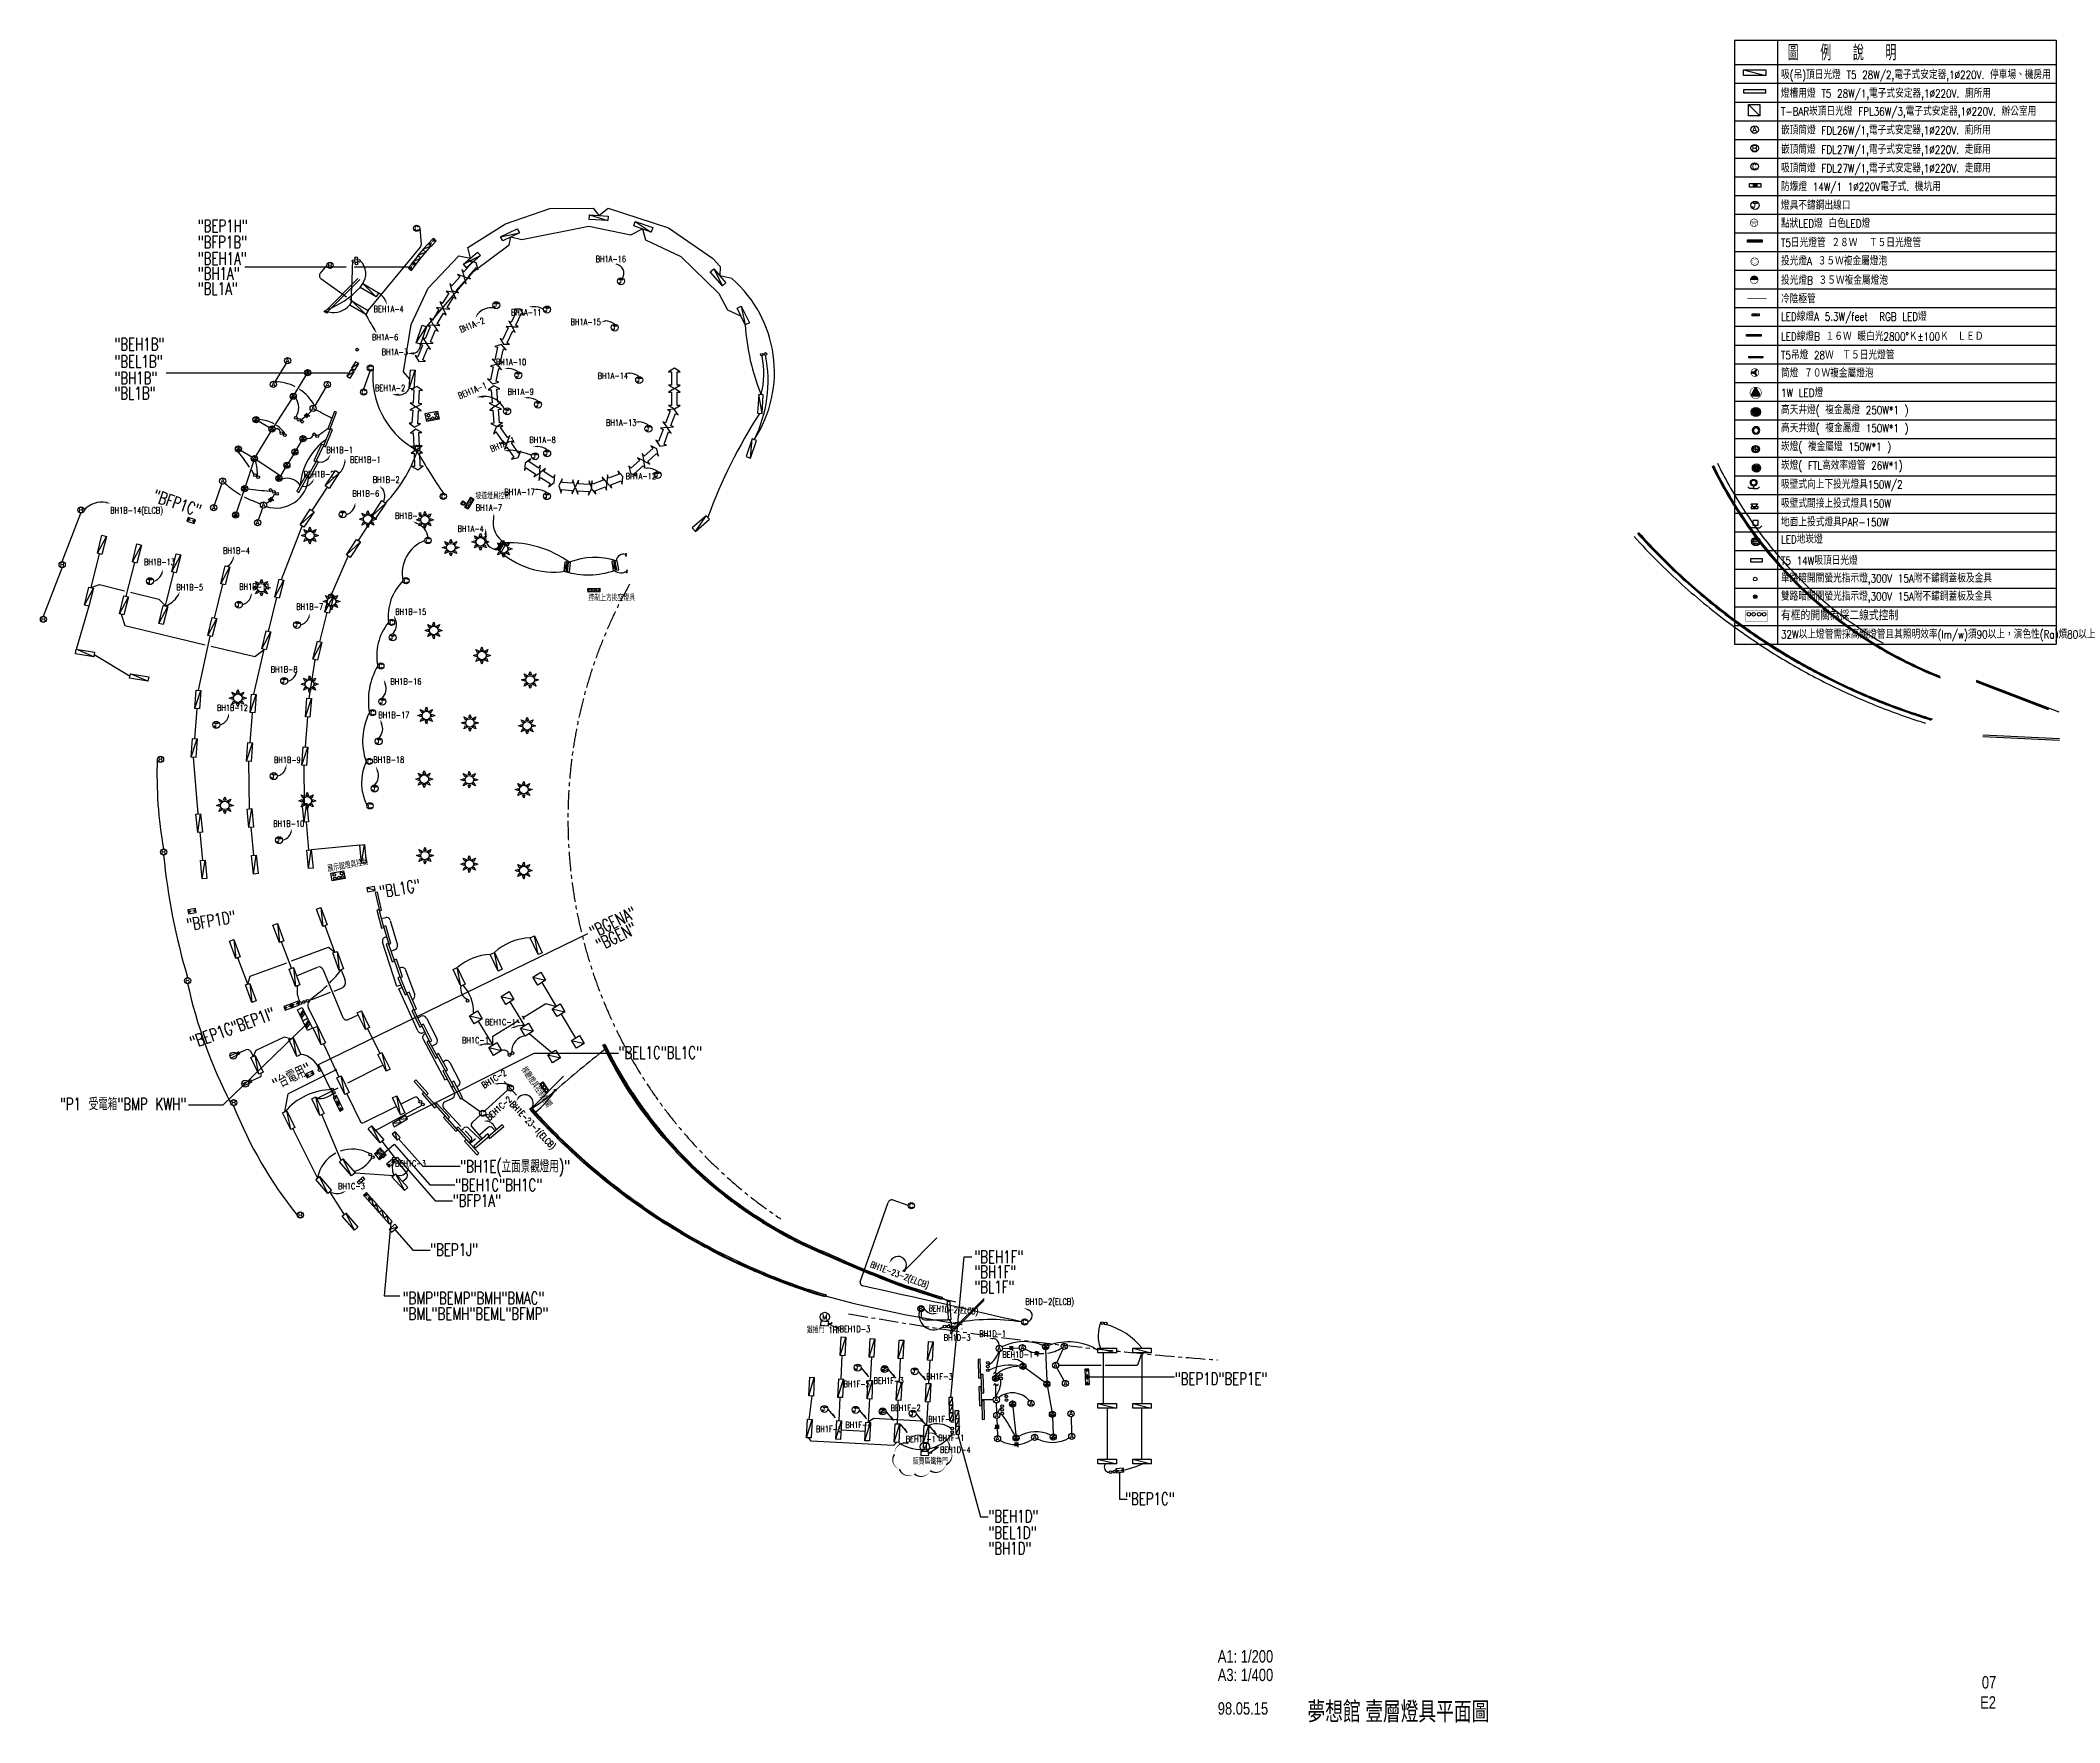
# Model space of a CAD drawing. Header units: millimetres. Extents: x 2956 to 16014, y 779 to 11660.
import ezdxf
from ezdxf.enums import TextEntityAlignment as Align

# ---------------------------------------------------------------- set-up
doc = ezdxf.new("R2010")
doc.units = ezdxf.units.MM
doc.header["$LTSCALE"] = 100
doc.linetypes.add('4', pattern=[2, 1.25, -0.25, 0.25, -0.25])
doc.layers.get('0').update_dxf_attribs({"color": 9})
for name, color, linetype in [('archi', 8, 'Continuous'), ('EL-BT', 6, 'Continuous'), ('EL-P', 3, 'Continuous'), ('EL-RISE', 11, 'Continuous'), ('EL-S-B', 6, 'Continuous'), ('EL-TEXT', 51, 'Continuous'), ('EL-外牆燈-B', 1, 'Continuous'), ('EP-PANEL-B', 1, 'Continuous'), ('EP-PANEL-TEXT', 1, 'Continuous'), ('EP-TEXT', 51, 'Continuous'), ('EP-接地-B', 30, 'Continuous'), ('GRID', 8, '4')]:
    doc.layers.add(name, color=color, linetype=linetype)
doc.layers.add('NEW_LED_17W', color=30, linetype='Continuous', true_color=0xffb347)
doc.layers.add('NEW_LED_25W', color=4, linetype='Continuous', true_color=0x35c9ff)
doc.styles.add('LSP', font='txt.shx', dxfattribs={"width": 0.7, "bigfont": 'CHINESET.shx'})
doc.styles.get("Standard").update_dxf_attribs({"font": 'txt', "bigfont": 'chineset.shx'})
doc.styles.add('框新細', font='PMingLiU.ttf')
pattern_1 = [(30, (300.013, 279.966), (-6, 10.392305), [])]
pattern_2 = [(25.17039, (125.113, 994.17), (-5.103739, 10.860564), [])]
pattern_3 = [(30, (0, 0), (-6, 10.392305), [])]

msp = doc.modelspace()

# ---------------------------------------------------------------- texts
at = {"layer": 'EL-P', "width": 0.7}
for p in [(6732, 8344), (6737, 8236)]:
    msp.add_text('~', height=26.7, rotation=271.3978, dxfattribs=at).set_placement(p)
at = {"layer": 'EL-P'}
for p in [(6030, 5321), (6063, 5344)]:
    msp.add_text('~', height=25, rotation=302.6499, dxfattribs=at).set_placement(p)
for p in [(9118, 3023), (9118, 2950)]:
    msp.add_text('~', height=35, dxfattribs=at).set_placement(p)
at = {"layer": 'EL-S-B', "style": 'LSP', "width": 0.7}
msp.add_text('x8', height=20, rotation=311.2953, dxfattribs=at).set_placement((5154, 4460))
at = {"layer": 'EL-TEXT', "width": 0.7}
for s, height, p in [('BH1A-16', 40, (6547, 10226)), ('BEH1A-4', 40, (5111, 9902)), ('BH1A-11', 40, (5999, 9881)), ('BH1A-15', 40, (6385, 9818)), ('BH1A-6', 40, (5101, 9720)), ('BH1A-3', 40, (5164, 9624)), ('BH1A-10', 40, (5902, 9559)), ('BEH1A-2', 40, (5121, 9391)), ('BH1A-9', 40, (5977, 9367)), ('BH1A-14', 40, (6560, 9470)), ('BH1A-13', 40, (6614, 9167)), ('BH1B-1', 40, (4805, 8990)), ('BH1A-8', 40, (6119, 9056)), ('BEH1B-1', 40, (4959, 8928)), ('BEH1B-2', 40, (4659, 8834)), ('BH1B-6', 40, (4974, 8709)), ('BH1B-2', 40, (5106, 8799)), ('BH1A-17', 40, (5957, 8719)), ('BH1A-12', 40, (6741, 8821)), ('BH1B-14(ELCB)', 40, (3408, 8600)), ('坡道燈具控制', 40, (5769, 8693)), ('BH1A-7', 40, (5772, 8618)), ('BH1B-3', 40, (5250, 8565)), ('BH1A-4', 40, (5654, 8481)), ('BH1B-4', 40, (4138, 8339)), ('BH1B-13', 40, (3626, 8266)), ('BH1B-5', 40, (3835, 8103)), ('BH1B-11', 40, (4242, 8106)), ('BH1B-7', 40, (4611, 7977)), ('BH1B-15', 40, (5251, 7944)), ('控制上方挑空燈具', 40, (6500, 8034)), ('BH1B-8', 40, (4446, 7571)), ('BH1B-16', 40, (5220, 7493)), ('BH1B-12', 40, (4098, 7323)), ('BH1B-17', 40, (5142, 7276)), ('BH1B-9', 40, (4466, 6986)), ('BH1B-18', 40, (5109, 6988)), ('BH1B-10', 40, (4462, 6574)), ('BEH1C-1', 40, (5832, 5290)), ('BH1C-1', 40, (5683, 5173)), ('BEH1C-3', 40, (5250, 4376)), ('BH1C-3', 40, (4881, 4229)), ('BH1D-2(ELCB)', 40, (9326, 3482)), ('BEH1D-3', 40, (8124, 3305)), ('BH1D-3', 40, (8798, 3250)), ('走廊上方燈開關', 9.55, (8855, 3348)), ('BH1D-1', 40, (9028, 3275)), ('BEH1D-1', 40, (9177, 3140)), ('BEH1F-3', 40, (8344, 2971)), ('BH1F-3', 40, (8686, 2998)), ('BH1F-5', 40, (8150, 2950)), ('BEH1F-2', 40, (8454, 2795)), ('BH1F-2', 40, (8698, 2722)), ('BH1F-6', 40, (7971, 2658)), ('BH1F-4', 40, (8162, 2685)), ('BEH1F-1', 40, (8552, 2593)), ('BH1F-1', 40, (8762, 2601)), ('BEH1D-4', 40, (8773, 2524))]:
    msp.add_text(s, height=height, dxfattribs=at).set_placement(p)
at = {"layer": 'EL-TEXT'}
for s, rotation, width, p in [('BH1A-2', 22.1542, 0.7, (5677, 9769)), ('BEH1A-1', 22.1542, 0.7, (5667, 9340)), ('BH1A-1', 22.1542, 0.7, (5874, 8997)), ('展示館燈具控制', 10.4681, 0.7, (4817, 6280)), ('BH1C-2', 31.3984, 0.7, (5826, 4880)), ('梯廳燈具控制開關', 304.4968, 0.7, (6062, 5003)), ('BEH1C-2', 41.9697, 0.7, (5860, 4671)), ('BH1E-23-1(ELCB)', 313.2783, 0.7, (5989, 4775)), ('BH1E-23-2(ELCB)', 339.5421, 0.7, (8319, 3727)), ('BEH1D-2(ELCB)', 356.0594, 0.6, (8700, 3441))]:
    msp.add_text(s, height=40, rotation=rotation, dxfattribs=dict(at, width=width)).set_placement(p)
at = {"layer": 'EL-TEXT', "style": '框新細'}
for s, height, width, p in [('A1: 1/200', 80, 0.8, (10570, 1168)), ('A3: 1/400', 80, 0.8, (10570, 1048)), ('07', 80, 0.8, (15511, 1000)), ('夢想館 壹層燈具平面圖', 120, 0.7, (11150, 793)), ('E2', 80, 0.8, (15500, 870)), ('98.05.15', 80, 0.8, (10570, 831))]:
    msp.add_text(s, height=height, dxfattribs=dict(at, width=width)).set_placement(p)
at = {"layer": 'EP-PANEL-TEXT', "style": 'LSP', "width": 0.7}
for s, p in [('"BEP1H"', (3973, 10420)), ('"BFP1B"', (3973, 10315)), ('"BFP1B"', (3973, 10315)), ('"BEH1A"', (3973, 10209)), ('"BH1A"', (3973, 10112)), ('"BL1A"', (3973, 10014)), ('"BEH1B"', (3434, 9655, -411)), ('"BEL1B"', (3434, 9543, -411)), ('"BH1B"', (3434, 9436, -411)), ('"BL1B"', (3434, 9338, -411)), ('"BEL1C"BL1C"', (6694, 5073)), ('"P1 受電箱"BMP KWH"', (3082, 4740)), ('"BH1E(立面景觀燈用)"', (5670, 4337)), ('"BFP1A"', (5622, 4116)), ('"BEH1C"BH1C"', (5637, 4217)), ('"BEP1J"', (5476, 3798)), ('"BEH1F"', (8995, 3752)), ('"BH1F"', (8995, 3655)), ('"BMP"BEMP"BMH"BMAC"', (5298, 3485)), ('"BL1F"', (8995, 3557)), ('"BML"BEMH"BEML"BFMP"', (5298, 3384)), ('"BEP1D"BEP1E"', (10291, 2963)), ('"BEP1C"', (9970, 2187)), ('"BEH1D"', (9086, 2074)), ('"BEL1D"', (9086, 1968)), ('"BH1D"', (9086, 1866))]:
    msp.add_text(s, height=80, dxfattribs=at).set_placement(p)
for s, rotation, p in [('"BFP1C"', 341, (3676, 8681)), ('"BL1G"', 10, (5156, 6111)), ('"BFP1D"', 10, (3909, 5899)), ('"BGENA"', 25.9788, (6532, 5851)), ('"BGEN"', 25.9788, (6573, 5768)), ('"BEP1G"BEP1I"', 20, (3941, 5138)), ('"台電用"', 25.9788, (4481, 4866))]:
    msp.add_text(s, height=80, rotation=rotation, dxfattribs=at).set_placement(p)
at = {"layer": 'EP-TEXT', "style": 'LSP', "width": 0.7}
for s, p in [('鐵捲門 1HP', (7912, 3299)), ('販賣區鐵捲門', (8598, 2449))]:
    msp.add_text(s, height=40, dxfattribs=at).set_placement(p)

# ---------------------------------------------------------------- blocks, each defined once
blk = doc.blocks.new('401H')
for p, q in [((2, 0.25), (-2, 0.25)), ((-2, 0.25), (-2, -0.25)), ((2, -0.25), (2, 0.25)), ((-2, -0.25), (2, -0.25))]:
    blk.add_line(p, q)
blk = doc.blocks.new('300D')
blk.add_circle((0, 0), 0.5)
blk.add_text('C', height=0.7).set_placement((-0.02, -0.36), align=Align.CENTER)
blk = doc.blocks.new('100S')
blk.add_circle((0, 0), 0.5)
blk.add_text('B', height=0.8).set_placement((-0.02, -0.41), align=Align.CENTER)
blk = doc.blocks.new('100D')
blk.add_circle((0, 0), 0.5)
blk.add_text('A', height=0.8).set_placement((0, 0), align=Align.MIDDLE)
blk = doc.blocks.new('402S')
for p, q in [((-2, 0.5), (2, -0.5)), ((-2, 0.5), (2, 0.5)), ((-2, -0.5), (-2, 0.5)), ((-2, 0.5), (-2, 0.5)), ((2, 0.5), (2, -0.5)), ((2, -0.5), (-2, -0.5))]:
    blk.add_line(p, q)
blk = doc.blocks.new('363S')
for p, q in [((-1, -1), (-1, 1)), ((-1, 1), (1, 1)), ((-1, 1), (1, -1)), ((-1, -1), (-1, 0)), ((1, 1), (1, -1)), ((1, -1), (-1, -1))]:
    blk.add_line(p, q)
blk = doc.blocks.new('CEILBOX')
for p, q in [((21.4, 7.5), (7.9, 7.5)), ((7.9, 7.5), (23.8, 7.5))]:
    blk.add_line(p, q)
blk.add_circle((15, 0), 15)
blk.add_text('J', height=16).set_placement((11.1, -8.7), align=Align.CENTER)
blk = doc.blocks.new('SS-1')
blk.add_lwpolyline([(-30.1, 0.1, 0, 10, 0), (-0.1, 0.1, 10, 10, 0)], format="xyseb")
blk = doc.blocks.new('2S')
for centre, radius in [((-0.2, 0.17), 0.146), ((0.2, 0.17), 0.148)]:
    blk.add_circle(centre, radius)
blk = doc.blocks.new('5S')
for centre, radius in [((-0.42, 0.59), 0.146), ((-0.42, 0.19), 0.146), ((-0.01, 0.19), 0.148), ((0.39, 0.59), 0.148), ((0.39, 0.19), 0.148)]:
    blk.add_circle(centre, radius)
blk = doc.blocks.new('3S')
for centre, radius in [((-0.4, 0.18), 0.146), ((0, 0.18), 0.148), ((0.4, 0.18), 0.148)]:
    blk.add_circle(centre, radius)
blk = doc.blocks.new('rl1')
for p, q in [((0, 0), (52, -52)), ((38, -30), (34, -34)), ((52, -52), (38, -30))]:
    blk.add_line(p, q)
blk = doc.blocks.new('4S')
for centre, radius in [((-0.19, 0.6), 0.146), ((-0.19, 0.2), 0.146), ((0.21, 0.6), 0.148), ((0.21, 0.2), 0.148)]:
    blk.add_circle(centre, radius)
blk = doc.blocks.new('1S')
blk.add_circle((0, 0.19), 0.148)
blk = doc.blocks.new('P-UU')
blk.add_line((4, 10), (212, 218))
blk.add_circle((0, 6), 6)
blk.add_trace([(214, 217), (211, 220), (179, 182), (176, 185)])
blk = doc.blocks.new('30RECEP')
for p, q in [((0.9, 5.2), (45, 5.2)), ((0.9, -5.1), (45, -5))]:
    blk.add_line(p, q)
blk.add_circle((15, 0), 15)
blk = doc.blocks.new('點狀LED燈')
at = {"const_width": 5}
blk.add_lwpolyline([(-32, 0, 1), (32, 0, 1)], format="xyb", close=True, dxfattribs=at)
at = {"const_width": 2}
blk.add_lwpolyline([(14, -8), (28, 0), (14, 8), (14, 25), (0, 16), (-14, 25), (-14, 8), (-28, 0), (-14, -8), (-14, -25), (0, -16), (14, -25)], close=True, dxfattribs=at)
blk = doc.blocks.new('投光燈A')
for points, const_width in [([(-32, 0, 1), (32, 0, 1)], 5), ([(-15, -18, 1), (15, -18, 1)], 2.5)]:
    blk.add_lwpolyline(points, format="xyb", close=True, dxfattribs=dict(const_width=const_width))
at = {"const_width": 3}
for points in [[(-32, -1), (32, -1)], [(-30, 13), (30, 13)]]:
    blk.add_lwpolyline(points, dxfattribs=at)
blk = doc.blocks.new('投光燈B')
h = blk.add_hatch(color=256)
edge = h.paths.add_edge_path()
edge.add_line((-32.5, 0), (32.5, 0))
edge.add_arc((0, 0), 32.5, 0, 180)
at = {"const_width": 5}
for points in [[(32.5, 0, 1), (-32.5, 0)], [(32.5, 0, -1), (-32.5, 0)]]:
    blk.add_lwpolyline(points, format="xyb", dxfattribs=at)
at = {"const_width": 3}
blk.add_lwpolyline([(-32.5, 0), (32.5, 0)], dxfattribs=at)
blk = doc.blocks.new('L-10')
at = {"linetype": 'Continuous'}
h = blk.add_hatch(color=256, dxfattribs=at)
edge = h.paths.add_edge_path()
edge.add_ellipse((0, 0), major_axis=(16.3, 28.1), ratio=0.1540452, start_angle=300, end_angle=420)
edge.add_ellipse((0, 0), major_axis=(-32.5, 0), ratio=0.1540452, start_angle=300, end_angle=420)
edge.add_ellipse((0, 0), major_axis=(16.2, -28.1), ratio=0.1540452, start_angle=300, end_angle=420)
at = {"linetype": 'Continuous', "const_width": 5}
blk.add_lwpolyline([(-32.5, 0, 1), (32.5, 0, 1)], format="xyb", close=True, dxfattribs=at)
at = {"linetype": 'Continuous'}
for major_axis in [(-32.5, 0), (16.3, 28.1), (16.2, -28.1)]:
    blk.add_ellipse((0, 0), major_axis=major_axis, ratio=0.1540452, start_param=4.8010936, end_param=7.765277, dxfattribs=at)
blk = doc.blocks.new('LED線燈A')
blk.add_line((1386, 10406), (1327, 10389))
blk.add_lwpolyline([(1327, 10406), (1386, 10406), (1386, 10389), (1327, 10389)], close=True)
blk = doc.blocks.new('LED線燈B')
for p, q in [((1299, 10232), (1299, 10219)), ((1385, 10232), (1385, 10219))]:
    blk.add_line(p, q)
blk.add_lwpolyline([(1280, 10232), (1404, 10232), (1404, 10219), (1280, 10219)], close=True)
blk = doc.blocks.new('T5吊燈')
blk.add_lwpolyline([(1299, 10048), (1416, 10048), (1416, 10035), (1299, 10035)], close=True)
for centre, radius in [((1309, 10041), 6.88), ((1309, 10041), 4.03), ((1405, 10041), 6.88), ((1405, 10041), 4.03)]:
    blk.add_circle(centre, radius)
blk = doc.blocks.new('T5日光燈管')
blk.add_hatch(color=256).paths.add_polyline_path([(1288, 11020), (1288, 11018), (1410, 11018), (1410, 11020)])
for p, q in [((1288, 11020), (1410, 11020)), ((1288, 11018), (1410, 11018))]:
    blk.add_line(p, q)
blk.add_lwpolyline([(1288, 11030), (1410, 11030), (1410, 11010), (1288, 11010)], close=True)
blk = doc.blocks.new('fire20w1')
blk.add_lwpolyline([(23.5, -11), (-36.5, -11), (-36.5, 9), (23.5, 9)], close=True)
at = {"const_width": 10}
blk.add_lwpolyline([(-11.5, -1, 1), (-1.5, -1, 1)], format="xyb", close=True, dxfattribs=at)
blk.add_circle((-6.5, -1), 10)
blk = doc.blocks.new('L-15')
h = blk.add_hatch(color=256)
edge = h.paths.add_edge_path()
edge.add_arc((0.79, -0.46), 0.2, 270, 390)
edge.add_line((0.96, -0.36), (0.17, 1.01))
edge.add_arc((0, 0.91), 0.2, 30, 150)
edge.add_line((-0.17, 1.01), (-0.96, -0.36))
edge.add_arc((-0.79, -0.46), 0.2, 150, 270)
edge.add_line((-0.79, -0.66), (0.79, -0.66))
for p, q in [((-0.17, 1.01), (-0.96, -0.36)), ((0.96, -0.36), (0.17, 1.01)), ((-0.79, -0.66), (0.79, -0.66))]:
    blk.add_line(p, q)
at = {"const_width": 0.125}
blk.add_lwpolyline([(-1.31, 0, 1), (1.31, 0, 1)], format="xyb", close=True, dxfattribs=at)
for centre, start, end in [((0, 0.91), 30, 150), ((-0.79, -0.46), 150, 270), ((0.79, -0.46), 270, 30)]:
    blk.add_arc(centre, 0.2, start, end)
blk = doc.blocks.new('A$C4B05669D')
for p, q in [((29, 0), (0, 42)), ((0, 42), (59, 42)), ((0, 20), (59, 20)), ((0, 20), (0, 0)), ((0, 0), (59, 0)), ((29, 0), (59, 42)), ((59, 20), (59, 0))]:
    blk.add_line(p, q)
blk = doc.blocks.new('*U39')
h = blk.add_hatch(color=256)
h.paths.add_polyline_path([(0, 0), (0, 30, 0.414214), (-30, 0)])
h.paths.add_polyline_path([(0, 0), (30, 0, 0.414214), (0, 30)], flags=17)
h.paths.add_polyline_path([(0, 0), (0, -30, 0.414214), (30, 0)])
h.paths.add_polyline_path([(0, -30), (0, 0), (-30, 0, 0.414214)])
for q in [(-40, 0), (0, 40), (40, 0), (0, -40)]:
    blk.add_line((0, 0), q)
for radius in [40, 30]:
    blk.add_circle((0, 0), radius)
blk = doc.blocks.new('*U35')
h = blk.add_hatch(color=256)
h.paths.add_polyline_path([(0, 14), (0, 0), (14, 0, 0.414214)])
h.paths.add_polyline_path([(0, 14, 0.414214), (-14, 0), (0, 0)])
h.paths.add_polyline_path([(0, 0), (-14, 0, 0.414214), (0, -14)])
h.paths.add_polyline_path([(0, 0), (0, -14, 0.414214), (14, 0)])
for radius in [20, 14]:
    blk.add_circle((0, 0), radius)
blk = doc.blocks.new('A$C21EA78FA')
for radius in [32.7, 22.7]:
    blk.add_circle((0, 0), radius)
blk = doc.blocks.new('A$C57A848D1')
for centre, radius in [((0, 0), 18.3), ((0, 0), 12.7), ((-6.8, 4.4), 1.12), ((0.5, 7.8), 1.12), ((0.5, 0.6), 1.12), ((7.9, 4.4), 1.12), ((-6.8, -3.4), 1.12), ((0.1, -8.2), 1.12), ((7.5, -4.5), 1.12)]:
    blk.add_circle(centre, radius)
blk = doc.blocks.new('A$C3DC75310')
for p, q in [((0, 0), (-25, 0)), ((0, 15), (0, 0)), ((0, 0), (25, 0))]:
    blk.add_line(p, q)
for points in [[(-25, 0), (-36, 11)], [(25, 0), (36, 11)]]:
    blk.add_lwpolyline(points)
blk.add_lwpolyline([(-15, 42), (-15, 15), (15, 15), (15, 42)], close=True)
blk = doc.blocks.new('A$C07DD2B71')
for q in [(-20, 0), (0, 20), (0, -20), (20, 0)]:
    blk.add_line((0, 0), q)
for radius in [20, 14]:
    blk.add_circle((0, 0), radius)
blk = doc.blocks.new('20W1')
for p, q in [((0, 0), (-15, 0)), ((-15, 0), (-15, -60)), ((0, -60), (0, 0)), ((-15, -60), (0, -60))]:
    blk.add_line(p, q)
blk = doc.blocks.new('A$C346B5B24')
at = {"layer": 'EL-TEXT'}
for p, q in [((0, 3004), (1600, 3004)), ((0, 3004), (0, 0)), ((214, 3004), (214, 0)), ((1600, 3004), (1600, 0)), ((0, 2883), (1600, 2883)), ((0, 2790), (1600, 2790)), ((0, 2697), (1600, 2697)), ((0, 2604), (1600, 2604)), ((0, 2511), (1600, 2511)), ((0, 2418), (1600, 2418)), ((0, 2325), (1600, 2325)), ((0, 2232), (1600, 2232)), ((0, 2139), (1600, 2139)), ((0, 2046), (1600, 2046)), ((0, 1953), (1600, 1953)), ((0, 1860), (1600, 1860)), ((0, 1767), (1600, 1767)), ((0, 1674), (1600, 1674)), ((0, 1581), (1600, 1581)), ((0, 1488), (1600, 1488)), ((0, 1395), (1600, 1395)), ((0, 1302), (1600, 1302)), ((0, 1209), (1600, 1209)), ((0, 1116), (1600, 1116)), ((0, 1023), (1600, 1023)), ((0, 930), (1600, 930)), ((0, 837), (1600, 837)), ((0, 744), (1600, 744)), ((95, 774), (75, 774)), ((95, 786), (95, 774)), ((95, 774), (116, 774)), ((0, 651), (1600, 651)), ((0, 558), (1600, 558)), ((0, 465), (1600, 465)), ((0, 372), (1600, 372)), ((0, 279), (1600, 279)), ((0, 186), (1600, 186)), ((0, 93), (1600, 93)), ((0, 0), (1600, 0))]:
    blk.add_line(p, q, dxfattribs=at)
at = {"layer": 'EL-TEXT', "const_width": 2.5}
blk.add_lwpolyline([(63, 1719), (159, 1719)], dxfattribs=at)
blk.add_lwpolyline([(63, 1719), (159, 1719)], dxfattribs=at)
at = {"layer": 'EL-TEXT'}
for points in [[(75, 774), (66, 783)], [(116, 774), (124, 783)]]:
    blk.add_lwpolyline(points, dxfattribs=at)
at = {"layer": 'EL-TEXT', "const_width": 9.03}
blk.add_lwpolyline([(99, 235, 1), (108, 235, 1)], format="xyb", close=True, dxfattribs=at)
at = {"layer": 'EL-TEXT', "const_width": 2.5}
blk.add_lwpolyline([(53, 167), (164, 167), (164, 114), (53, 114)], close=True, dxfattribs=at)
at = {"layer": 'EL-TEXT'}
for radius in [16.5, 12.3]:
    blk.add_circle((95, 803), radius, dxfattribs=at)
for name, p, xscale, yscale, zscale in [('402S', (100, 2843), 27.9000997653493, 27.90009976535293, 27.90009976535254), ('401H', (100, 2750), 27.9000997653493, 27.90009976535293, 27.90009976535254), ('363S', (98, 2656), 27.9000997653493, 27.90009976535293, 27.90009976535254), ('100D', (100, 2560), 37.20013302047301, 37.20013302046937, 37.20013302047006), ('100S', (100, 2467), 37.20013302047301, 37.20013302046937, 37.20013302047006), ('300D', (100, 2376), 37.20013302047301, 37.20013302046937, 37.20013302047006), ('fire20w1', (109, 2284), 0.9300033255130983, 0.9300033255130983, 0.9300033255117514), ('投光燈A', (97, 2096), 0.5904783019141178, 0.5904783019104798, 0.5904783019121755), ('CEILBOX', (81, 2183), 1.395004988269647, 1.395004988266009, 1.395004988267569), ('T5日光燈管', (-696, -4502), 0.5904783019141178, 0.5904783019104798, 0.5904783019121755), ('點狀LED燈', (100, 1903), 0.5904783019141178, 0.5904783019104798, 0.5904783019121755), ('投光燈B', (98, 1813), 0.5904783019141178, 0.5904783019104798, 0.5904783019121755), ('LED線燈A', (-696, -4502), 0.5904783019141178, 0.5904783019104798, 0.5904783019121755), ('LED線燈B', (-696, -4502), 0.5904783019141178, 0.5904783019104798, 0.5904783019121755), ('T5吊燈', (-696, -4502), 0.5904783019141178, 0.5904783019104798, 0.5904783019121755), ('L-10', (101, 1351), 0.5904783019141178, 0.5904783019104798, 0.5904783019121755), ('L-15', (105, 1250), 21.54535314664099, 21.54535314664827, 21.54535314664711), ('*U39', (106, 1155), 0.571428571427532, 0.571428571427532, 0.5714285714285714), ('A$C07DD2B71', (105, 970), 0.9142857142724096, 0.9142857142905995, 0.9142857142857141), ('A$C3DC75310', (104, 579), 0.8571428571449359, 0.857142857141298, 0.8571428571428571), ('A$C4B05669D', (82, 674), 0.571428571427532, 0.571428571427532, 0.5714285714285714), ('1S', (103, 312), 61.06082440228056, 61.06082440228419, 61.06082440228346), ('1S', (103, 224), 61.06082440228056, 61.06082440228419, 61.06082440228346), ('1S', (71, 137), 61.06082440228056, 61.06082440228419, 61.06082440228346), ('1S', (95, 137), 61.06082440228056, 61.06082440228419, 61.06082440228346), ('1S', (123, 137), 61.06082440228056, 61.06082440228419, 61.06082440228346), ('1S', (147, 137), 61.06082440228056, 61.06082440228419, 61.06082440228346)]:
    blk.add_blockref(name, p, dxfattribs=dict(at, xscale=xscale, yscale=yscale, zscale=zscale))
for name, p, xscale, yscale, zscale, rotation in [('A$C21EA78FA', (107, 1063), -0.5714285714259444, 0.571428571427532, 0.5714285714285714, 319.088348129917), ('*U35', (109, 876), 1.028571428603431, 1.02857142857465, 1.028571428571428, 341.3783819839102), ('A$C57A848D1', (106, 510), 1.142857142887545, 1.142857142858701, 1.142857142857142, 330.8586646698633)]:
    blk.add_blockref(name, p, dxfattribs=dict(at, xscale=xscale, yscale=yscale, zscale=zscale, rotation=rotation))
at = {"layer": 'EL-TEXT', "rotation": 90}
blk.add_blockref('20W1', (79, 424), dxfattribs=at)
at = {"layer": 'EL-TEXT', "width": 0.7}
blk.add_text('圖\u3000\u3000例\u3000\u3000說\u3000\u3000明^J', height=77.14, dxfattribs=at).set_placement((265, 2904))
at = {"layer": 'EL-TEXT', "style": 'LSP', "width": 0.8}
for s, height, p in [('吸(吊)頂日光燈 T5 28W/2,電子式安定器,1%%C220V. 停車場、機房用', 40, (231, 2812)), ('燈槽用燈 T5 28W/1,電子式安定器,1%%C220V. 廁所用', 40, (231, 2719)), ('T-BAR崁頂日光燈 FPL36W/3,電子式安定器,1%%C220V. 辦公室用', 40, (231, 2630)), ('嵌頂筒燈 FDL26W/1,電子式安定器,1%%C220V. 廁所用', 40, (231, 2536)), ('嵌頂筒燈 FDL27W/1,電子式安定器,1%%C220V. 走廊用', 40, (231, 2440)), ('吸頂筒燈 FDL27W/1,電子式安定器,1%%C220V. 走廊用', 40, (231, 2347)), ('防爆燈 14W/1 1%%C220V電子式. 機坑用', 40, (231, 2255)), ('燈具不鏽鋼出線口', 40, (231, 2162)), ('點狀LED燈 白色LED燈', 40, (231, 2072)), ('T5日光燈管 ２８Ｗ  Ｔ５日光燈管', 40, (231, 1976)), ('投光燈A ３５Ｗ複金屬燈泡', 40, (231, 1885)), ('投光燈B ３５Ｗ複金屬燈泡', 40, (231, 1789)), ('冷陰極管', 40, (231, 1696)), ('LED線燈A 5.3W/feet  RGB LED燈', 40, (231, 1609)), ('LED線燈B １６Ｗ 暖白光2800°Ｋ±100Ｋ\u3000ＬＥＤ', 40, (231, 1510)), ('T5吊燈 28Ｗ\u3000Ｔ５日光燈管', 40, (231, 1417)), ('筒燈 ７０Ｗ複金屬燈泡', 40, (231, 1327)), ('1W LED燈 ', 40, (231, 1230)), ('高天井燈( 複金屬燈 250W*1 )', 40, (231, 1144)), ('崁燈( 複金屬燈 150W*1 )', 40, (231, 962)), ('高天井燈( 複金屬燈 150W*1 )', 40, (231, 1054)), ('崁燈( FTL高效率燈管 26W*1)', 40, (231, 868)), ('吸壁式向上下投光燈具150W/2', 40, (231, 774)), ('吸壁式間接上投式燈具150W', 40, (231, 679)), ('地面上投式燈具PAR-150W', 40, (231, 586)), ('LED地崁燈', 40, (231, 501)), ('T5 14W吸頂日光燈', 40, (231, 395)), ('單路暗開關螢光指示燈,300V 15A附不鏽鋼蓋板及金具', 40, (231, 307)), ('雙路暗開關螢光指示燈,300V 15A附不鏽鋼蓋板及金具', 40, (231, 217)), ('有框的開關為採二線式控制', 45, (231, 119)), ('32W以上燈管需採高頻燈管且其照明效率(lm/w)須90以上，演色性(Ra)煩80以上', 40, (231, 28))]:
    blk.add_text(s, height=height, dxfattribs=at).set_placement(p)
blk = doc.blocks.new('PDC')
for p, q in [((50, 0), (0, 0)), ((0, 0), (0, -25)), ((50, -12), (50, 0)), ((69, 0), (69, -12)), ((0, -25), (50, -25)), ((69, -12), (50, -12)), ((50, -25), (50, -12))]:
    blk.add_line(p, q)
blk = doc.blocks.new('MOTOR')
blk.add_circle((0, 0), 15)
blk.add_text('M', height=16).set_placement((-0.1, -7.7), align=Align.CENTER)
blk = doc.blocks.new('31W')
for p, q in [((-0.37, 0.5), (-0.37, -0.5)), ((-0.12, 0.5), (-0.12, -0.5)), ((0.13, 0.5), (0.13, -0.5)), ((0.38, 0.5), (0.38, -0.75))]:
    blk.add_line(p, q)
at = {"const_width": 0.05}
blk.add_lwpolyline([(0.35, -0.75, 1), (0.4, -0.75, 1)], format="xyb", close=True, dxfattribs=at)
blk = doc.blocks.new('A$C2B0D7455')
at = {"layer": 'archi'}
for p, q in [((8311, 3775), (8776, 3596)), ((8312, 3784), (8845, 3579)), ((8312, 3779), (8780, 3598)), ((8850, 3406), (8354, 3430)), ((8851, 3394), (8354, 3418))]:
    blk.add_line(p, q, dxfattribs=at)
for points in [[(6099, 4714, 0.026009), (6411, 4402, 0.026009)], [(6121, 4734, 0.026009), (6431, 4425)], [(6125, 4737, 0.026009), (6434, 4428, 0.026009)], [(6128, 4740, 0.026009), (6437, 4431, 0.026009)], [(6411, 4402, 0.024541), (6733, 4140, 0.019314), (7004, 3956, 0.019364), (7289, 3793, 0.018869), (7577, 3657, 0.018869)], [(6431, 4424, 0.024541), (6751, 4164, 0.019314), (7019, 3981, 0.019364), (7302, 3820, 0.018869), (7589, 3684)], [(6434, 4428, 0.024541), (6754, 4168, 0.019314), (7022, 3986, 0.019364), (7305, 3824, 0.018869), (7591, 3689, 0.018869)], [(6437, 4431, 0.024541), (6756, 4171, 0.019314), (7024, 3989, 0.019364), (7307, 3828, 0.018869), (7593, 3692, 0.018869)], [(7577, 3657, 0.019346), (7884, 3539, 0.006261), (7984, 3507, 0.006261)], [(7589, 3684, 0.019346), (7893, 3568, 0.007828), (8019, 3527, 0.007828)], [(7591, 3689, 0.019346), (7895, 3573, 0.008091), (8024, 3531, 0.008091)], [(7593, 3692, 0.019346), (7896, 3576, 0.008302), (8029, 3534, 0.007828)]]:
    blk.add_lwpolyline(points, format="xyb", dxfattribs=at)
for centre, radius, start, end in [((9232, 6453), 2925, 206.0618, 212.4231), ((9232, 6453), 2921, 206.0395, 212.4231), ((9232, 6453), 2916, 206.0115, 212.4231), ((9232, 6453), 2886, 206.0115, 212.4231), ((9093, 6370), 2763, 212.5195, 239.4913), ((9093, 6370), 2759, 212.5195, 239.4913), ((9093, 6370), 2754, 212.5195, 239.4913), ((9093, 6370), 2724, 212.5195, 239.4913), ((9093, 6370), 2763, 239.4913, 248.4599), ((9093, 6370), 2759, 239.4913, 248.3993), ((9093, 6370), 2754, 239.4913, 248.3234)]:
    blk.add_arc(centre, radius, start, end, dxfattribs=at)
blk = doc.blocks.new('20w1-1')
blk.add_lwpolyline([(0, 7.5), (60, 7.5), (60, -7.5), (0, -7.5)], close=True)
blk = doc.blocks.new('201S')
for p, q in [((-1, 0.25), (-1, -0.25)), ((1, 0.25), (-1, 0.25)), ((-1, 0.25), (1, -0.25)), ((1, -0.25), (1, 0.25)), ((-1, -0.25), (1, -0.25))]:
    blk.add_line(p, q)
blk = doc.blocks.new('A$C4EA66271')
at = {"layer": 'EL-P'}
blk.add_blockref('P-UU', (6128, 4742), dxfattribs=at)
blk = doc.blocks.new('P-D')
blk.add_line((-212, -206), (-4, 2))
blk.add_circle((0, 6), 6)
blk.add_trace([(-214, -205), (-211, -208), (-181, -173), (-178, -176)])
blk = doc.blocks.new('GGG')
for p, q in [((26, 20), (-24, 20)), ((-24, 20), (-24, 0)), ((-24, 0), (26, 0)), ((26, 0), (26, 20))]:
    blk.add_line(p, q)
blk.add_circle((1, 10), 10.2)
blk = doc.blocks.new('PPANEL')
for p, q in [((-31, 0), (-31, -25)), ((19, 0), (-31, 0)), ((-31, -25), (19, -25)), ((19, -25), (19, 0))]:
    blk.add_line(p, q)
for points in [[(-6, -11), (-31, 0), (-31, -25)], [(19, 0), (19, -25), (-6, -11)]]:
    blk.add_solid(points)
blk = doc.blocks.new('LPANEL')
for p, q in [((21, 0), (-29, 0)), ((-29, 0), (-29, -25)), ((-29, 0), (21, -25)), ((-29, -25), (21, -25)), ((21, -25), (21, 0))]:
    blk.add_line(p, q)
blk = doc.blocks.new('NEW_LED_25W_SYMBOL')
for points in [[(-110, 0), (-66, 16), (-66, -16)], [(-78, 78), (-35, 58), (-58, 35)], [(0, 111), (16, 66), (-16, 66)], [(78, 78), (58, 35), (35, 58)], [(110, 0), (66, -16), (66, 16)], [(-78, -78), (-58, -35), (-35, -58)], [(0, -111), (-16, -66), (16, -66)], [(78, -78), (35, -58), (58, -35)]]:
    blk.add_lwpolyline(points, close=True)
blk.add_circle((0, 0), 55.2)

# ---------------------------------------------------------------- hatches: boundary and pattern name
at = {"layer": 'EL-BT'}
h = msp.add_hatch(dxfattribs=at)
h.set_pattern_fill('U,I', color=256, scale=12, angle=30, style=2, pattern_type=0)
h.set_pattern_definition(pattern_1)
edge = h.paths.add_edge_path()
edge.add_line((6507, 10532), (6625, 10494))
edge = h.paths.add_edge_path()
edge.add_line((6507, 10532), (6627, 10524))
edge = h.paths.add_edge_path()
edge.add_line((6627, 10524), (6625, 10494))
edge = h.paths.add_edge_path()
edge.add_line((6625, 10494), (6505, 10502))
edge = h.paths.add_edge_path()
edge.add_line((6505, 10502), (6507, 10532))
h = msp.add_hatch(dxfattribs=at)
h.set_pattern_fill('U,I', color=256, scale=12, angle=30, style=2, pattern_type=0)
h.set_pattern_definition(pattern_1)
edge = h.paths.add_edge_path()
edge.add_line((5692, 10212), (5802, 10268))
edge = h.paths.add_edge_path()
edge.add_line((5692, 10212), (5782, 10290))
edge = h.paths.add_edge_path()
edge.add_line((5782, 10290), (5802, 10268))
edge = h.paths.add_edge_path()
edge.add_line((5802, 10268), (5711, 10189))
edge = h.paths.add_edge_path()
edge.add_line((5711, 10189), (5692, 10212))
h = msp.add_hatch(dxfattribs=at)
h.set_pattern_fill('U,I', color=256, scale=12, angle=30, style=2, pattern_type=0)
h.set_pattern_definition(pattern_1)
edge = h.paths.add_edge_path()
edge.add_line((5128, 10000), (5041, 10088))
edge = h.paths.add_edge_path()
edge.add_line((5128, 10000), (5025, 10062))
edge = h.paths.add_edge_path()
edge.add_line((5025, 10062), (5041, 10088))
edge = h.paths.add_edge_path()
edge.add_line((5041, 10088), (5144, 10026))
edge = h.paths.add_edge_path()
edge.add_line((5144, 10026), (5128, 10000))
h = msp.add_hatch(dxfattribs=at)
h.set_pattern_fill('U,I', color=256, scale=12, angle=30, style=2, pattern_type=0)
h.set_pattern_definition(pattern_1)
edge = h.paths.add_edge_path()
edge.add_line((7311, 10182), (7367, 10072))
edge = h.paths.add_edge_path()
edge.add_line((7311, 10182), (7389, 10092))
edge = h.paths.add_edge_path()
edge.add_line((7389, 10092), (7367, 10072))
edge = h.paths.add_edge_path()
edge.add_line((7367, 10072), (7288, 10163))
edge = h.paths.add_edge_path()
edge.add_line((7288, 10163), (7311, 10182))
h = msp.add_hatch(dxfattribs=at)
h.set_pattern_fill('U,I', color=256, scale=12, angle=30, style=2, pattern_type=0)
h.set_pattern_definition([(30, (-10777.316, -4109.106), (-6, 10.392305), [])])
edge = h.paths.add_edge_path()
edge.add_arc((4684, 9511), 20, 0, 360)
h = msp.add_hatch(dxfattribs=at)
h.set_pattern_fill('U,I', color=256, scale=12, angle=30, style=2, pattern_type=0)
h.set_pattern_definition(pattern_1)
edge = h.paths.add_edge_path()
edge.add_line((5342, 9408), (5380, 9526))
edge = h.paths.add_edge_path()
edge.add_line((5342, 9408), (5350, 9528))
edge = h.paths.add_edge_path()
edge.add_line((5350, 9528), (5380, 9526))
edge = h.paths.add_edge_path()
edge.add_line((5380, 9526), (5372, 9406))
edge = h.paths.add_edge_path()
edge.add_line((5372, 9406), (5342, 9408))
h = msp.add_hatch(dxfattribs=at)
h.set_pattern_fill('U,I', color=256, scale=12, angle=30, style=2, pattern_type=0)
h.set_pattern_definition([(30, (-10870.138, -4263.326), (-6, 10.392305), [])])
edge = h.paths.add_edge_path()
edge.add_arc((4591, 9357), 20, 0, 360)
h = msp.add_hatch(dxfattribs=at)
h.set_pattern_fill('U,I', color=256, scale=12, angle=30, style=2, pattern_type=0)
h.set_pattern_definition([(30, (-11109.927, -4413.17), (-6, 10.392305), [])])
edge = h.paths.add_edge_path()
edge.add_arc((4351, 9207), 20, 0, 360)
h = msp.add_hatch(dxfattribs=at)
h.set_pattern_fill('U,I', color=256, scale=12, angle=30, style=2, pattern_type=0)
h.set_pattern_definition([(30, (-11007.089, -4475.011), (-6, 10.392305), [])])
edge = h.paths.add_edge_path()
edge.add_arc((4454, 9146), 20, 0, 360)
h = msp.add_hatch(dxfattribs=at)
h.set_pattern_fill('U,I', color=256, scale=12, angle=30, style=2, pattern_type=0)
h.set_pattern_definition(pattern_1)
edge = h.paths.add_edge_path()
edge.add_line((4831, 9148), (4786, 9037))
edge = h.paths.add_edge_path()
edge.add_line((4786, 9037), (4800, 9031))
edge = h.paths.add_edge_path()
edge.add_line((4800, 9031), (4845, 9143))
edge = h.paths.add_edge_path()
edge.add_line((4845, 9143), (4831, 9148))
h = msp.add_hatch(dxfattribs=at)
h.set_pattern_fill('U,I', color=256, scale=12, angle=30, style=2, pattern_type=0)
h.set_pattern_definition([(30, (-11224.34, -4603.401), (-6, 10.392305), [])])
edge = h.paths.add_edge_path()
edge.add_arc((4237, 9017), 20, 0, 360)
h = msp.add_hatch(dxfattribs=at)
h.set_pattern_fill('U,I', color=256, scale=12, angle=30, style=2, pattern_type=0)
h.set_pattern_definition([(30, (-10859.214, -4622.356), (-6, 10.392305), [])])
edge = h.paths.add_edge_path()
edge.add_arc((4602, 8998), 20, 0, 360)
h = msp.add_hatch(dxfattribs=at)
h.set_pattern_fill('U,I', color=256, scale=12, angle=30, style=2, pattern_type=0)
h.set_pattern_definition([(30, (-10807.646, -4536.678), (-6, 10.392305), [])])
edge = h.paths.add_edge_path()
edge.add_arc((4654, 9084), 20, 0, 360)
h = msp.add_hatch(dxfattribs=at)
h.set_pattern_fill('U,I', color=256, scale=12, angle=30, style=2, pattern_type=0)
h.set_pattern_definition(pattern_3)
edge = h.paths.add_edge_path()
edge.add_line((7548, 8958), (7559, 9081))
edge = h.paths.add_edge_path()
edge.add_line((7548, 8958), (7587, 9072))
edge = h.paths.add_edge_path()
edge.add_line((7587, 9072), (7559, 9081))
edge = h.paths.add_edge_path()
edge.add_line((7559, 9081), (7520, 8968))
edge = h.paths.add_edge_path()
edge.add_line((7520, 8968), (7548, 8958))
h = msp.add_hatch(dxfattribs=at)
h.set_pattern_fill('U,I', color=256, scale=12, angle=30, style=2, pattern_type=0)
h.set_pattern_definition([(30, (-11121.501, -4665.243), (-6, 10.392305), [])])
edge = h.paths.add_edge_path()
edge.add_arc((4340, 8955), 20, 0, 360)
h = msp.add_hatch(dxfattribs=at)
h.set_pattern_fill('U,I', color=256, scale=12, angle=30, style=2, pattern_type=0)
h.set_pattern_definition([(30, (-10910.782, -4708.034), (-6, 10.392305), [])])
edge = h.paths.add_edge_path()
edge.add_arc((4550, 8912), 20, 0, 360)
h = msp.add_hatch(dxfattribs=at)
h.set_pattern_fill('U,I', color=256, scale=12, angle=30, style=2, pattern_type=0)
h.set_pattern_definition([(30, (-11184.462, -4860.279), (-6, 10.392305), [])])
edge = h.paths.add_edge_path()
edge.add_arc((4277, 8760), 20, 0, 360)
h = msp.add_hatch(dxfattribs=at)
h.set_pattern_fill('U,I', color=256, scale=12, angle=30, style=2, pattern_type=0)
h.set_pattern_definition([(30, (-10962.35, -4793.713), (-6, 10.392305), [])])
edge = h.paths.add_edge_path()
edge.add_arc((4499, 8827), 20, 0, 360)
h = msp.add_hatch(dxfattribs=at)
h.set_pattern_fill('U,I', color=256, scale=12, angle=30, style=2, pattern_type=0)
h.set_pattern_definition(pattern_1)
edge = h.paths.add_edge_path()
edge.add_line((4674, 8848), (4614, 8744))
edge = h.paths.add_edge_path()
edge.add_line((4614, 8744), (4627, 8736))
edge = h.paths.add_edge_path()
edge.add_line((4627, 8736), (4687, 8840))
edge = h.paths.add_edge_path()
edge.add_line((4687, 8840), (4674, 8848))
h = msp.add_hatch(dxfattribs=at)
h.set_pattern_fill('U,I', color=256, scale=12, angle=30, style=2, pattern_type=0)
h.set_pattern_definition(pattern_1)
edge = h.paths.add_edge_path()
edge.add_line((4799, 8778), (4890, 8862))
edge = h.paths.add_edge_path()
edge.add_line((4799, 8778), (4864, 8879))
edge = h.paths.add_edge_path()
edge.add_line((4864, 8879), (4890, 8862))
edge = h.paths.add_edge_path()
edge.add_line((4890, 8862), (4824, 8762))
edge = h.paths.add_edge_path()
edge.add_line((4824, 8762), (4799, 8778))
h = msp.add_hatch(dxfattribs=at)
h.set_pattern_fill('U,I', color=256, scale=12, angle=30, style=2, pattern_type=0)
h.set_pattern_definition(pattern_1)
edge = h.paths.add_edge_path()
edge.add_line((4635, 8527), (4726, 8611))
edge = h.paths.add_edge_path()
edge.add_line((4635, 8527), (4701, 8627))
edge = h.paths.add_edge_path()
edge.add_line((4701, 8627), (4726, 8611))
edge = h.paths.add_edge_path()
edge.add_line((4726, 8611), (4660, 8510))
edge = h.paths.add_edge_path()
edge.add_line((4660, 8510), (4635, 8527))
h = msp.add_hatch(dxfattribs=at)
h.set_pattern_fill('U,I', color=256, scale=12, angle=30, style=2, pattern_type=0)
h.set_pattern_definition([(30, (-11242.782, -5030.946), (-6, 10.392305), [])])
edge = h.paths.add_edge_path()
edge.add_arc((4218, 8590), 20, 0, 360)
h = msp.add_hatch(dxfattribs=at)
h.set_pattern_fill('U,I', color=256, scale=12, angle=30, style=2, pattern_type=0)
h.set_pattern_definition(pattern_1)
edge = h.paths.add_edge_path()
edge.add_line((3551, 8287), (3609, 8396))
edge = h.paths.add_edge_path()
edge.add_line((3551, 8287), (3580, 8403))
edge = h.paths.add_edge_path()
edge.add_line((3580, 8403), (3609, 8396))
edge = h.paths.add_edge_path()
edge.add_line((3609, 8396), (3580, 8280))
edge = h.paths.add_edge_path()
edge.add_line((3580, 8280), (3551, 8287))
h = msp.add_hatch(dxfattribs=at)
h.set_pattern_fill('U,I', color=256, scale=12, angle=30, style=2, pattern_type=0)
h.set_pattern_definition(pattern_1)
edge = h.paths.add_edge_path()
edge.add_line((4472, 8059), (4530, 8168))
edge = h.paths.add_edge_path()
edge.add_line((4472, 8059), (4501, 8176))
edge = h.paths.add_edge_path()
edge.add_line((4501, 8176), (4530, 8168))
edge = h.paths.add_edge_path()
edge.add_line((4530, 8168), (4501, 8052))
edge = h.paths.add_edge_path()
edge.add_line((4501, 8052), (4472, 8059))
h = msp.add_hatch(dxfattribs=at)
h.set_pattern_fill('U,I', color=256, scale=12, angle=30, style=2, pattern_type=0)
h.set_pattern_definition(pattern_1)
edge = h.paths.add_edge_path()
edge.add_line((3467, 7952), (3526, 8061))
edge = h.paths.add_edge_path()
edge.add_line((3467, 7952), (3496, 8068))
edge = h.paths.add_edge_path()
edge.add_line((3496, 8068), (3526, 8061))
edge = h.paths.add_edge_path()
edge.add_line((3526, 8061), (3497, 7945))
edge = h.paths.add_edge_path()
edge.add_line((3497, 7945), (3467, 7952))
h = msp.add_hatch(dxfattribs=at)
h.set_pattern_fill('U,I', color=256, scale=12, angle=30, style=2, pattern_type=0)
h.set_pattern_definition(pattern_1)
edge = h.paths.add_edge_path()
edge.add_line((4388, 7724), (4446, 7833))
edge = h.paths.add_edge_path()
edge.add_line((4388, 7724), (4417, 7841))
edge = h.paths.add_edge_path()
edge.add_line((4417, 7841), (4446, 7833))
edge = h.paths.add_edge_path()
edge.add_line((4446, 7833), (4417, 7717))
edge = h.paths.add_edge_path()
edge.add_line((4417, 7717), (4388, 7724))
h = msp.add_hatch(dxfattribs=at)
h.set_pattern_fill('U,I', color=256, scale=12, angle=30, style=2, pattern_type=0)
h.set_pattern_definition(pattern_1)
edge = h.paths.add_edge_path()
edge.add_line((4313, 7312), (4352, 7429))
edge = h.paths.add_edge_path()
edge.add_line((4313, 7312), (4322, 7432))
edge = h.paths.add_edge_path()
edge.add_line((4322, 7432), (4352, 7429))
edge = h.paths.add_edge_path()
edge.add_line((4352, 7429), (4343, 7310))
edge = h.paths.add_edge_path()
edge.add_line((4343, 7310), (4313, 7312))
h = msp.add_hatch(dxfattribs=at)
h.set_pattern_fill('U,I', color=256, scale=12, angle=30, style=2, pattern_type=0)
h.set_pattern_definition(pattern_1)
edge = h.paths.add_edge_path()
edge.add_line((4290, 6998), (4328, 7116))
edge = h.paths.add_edge_path()
edge.add_line((4290, 6998), (4298, 7118))
edge = h.paths.add_edge_path()
edge.add_line((4298, 7118), (4328, 7116))
edge = h.paths.add_edge_path()
edge.add_line((4328, 7116), (4320, 6996))
edge = h.paths.add_edge_path()
edge.add_line((4320, 6996), (4290, 6998))
h = msp.add_hatch(dxfattribs=at)
h.set_pattern_fill('U,I', color=256, scale=12, angle=30, style=2, pattern_type=0)
h.set_pattern_definition(pattern_1)
edge = h.paths.add_edge_path()
edge.add_line((4304, 6568), (4323, 6691))
edge = h.paths.add_edge_path()
edge.add_line((4304, 6568), (4293, 6688))
edge = h.paths.add_edge_path()
edge.add_line((4293, 6688), (4323, 6691))
edge = h.paths.add_edge_path()
edge.add_line((4323, 6691), (4334, 6571))
edge = h.paths.add_edge_path()
edge.add_line((4334, 6571), (4304, 6568))
h = msp.add_hatch(dxfattribs=at)
h.set_pattern_fill('U,I', color=256, scale=12, angle=30, style=2, pattern_type=0)
h.set_pattern_definition(pattern_1)
edge = h.paths.add_edge_path()
edge.add_line((4334, 6268), (4352, 6390))
edge = h.paths.add_edge_path()
edge.add_line((4334, 6268), (4322, 6387))
edge = h.paths.add_edge_path()
edge.add_line((4322, 6387), (4352, 6390))
edge = h.paths.add_edge_path()
edge.add_line((4352, 6390), (4364, 6271))
edge = h.paths.add_edge_path()
edge.add_line((4364, 6271), (4334, 6268))
h = msp.add_hatch(dxfattribs=at)
h.set_pattern_fill('U,I', color=256, scale=12, angle=30, style=2, pattern_type=0)
h.set_pattern_definition(pattern_3)
edge = h.paths.add_edge_path()
edge.add_line((4489, 5948), (4502, 5825))
edge = h.paths.add_edge_path()
edge.add_line((4489, 5948), (4530, 5835))
edge = h.paths.add_edge_path()
edge.add_line((4530, 5835), (4502, 5825))
edge = h.paths.add_edge_path()
edge.add_line((4502, 5825), (4460, 5937))
edge = h.paths.add_edge_path()
edge.add_line((4460, 5937), (4489, 5948))
edge = h.paths.add_edge_path()
edge.add_line((4593, 5664), (4606, 5541))
edge = h.paths.add_edge_path()
edge.add_line((4593, 5664), (4634, 5551))
edge = h.paths.add_edge_path()
edge.add_line((4634, 5551), (4606, 5541))
edge = h.paths.add_edge_path()
edge.add_line((4606, 5541), (4564, 5653))
edge = h.paths.add_edge_path()
edge.add_line((4564, 5653), (4593, 5664))
h = msp.add_hatch(dxfattribs=at)
h.set_pattern_fill('U,I', color=256, scale=12, angle=30, style=2, pattern_type=0)
h.set_pattern_definition(pattern_1)
edge = h.paths.add_edge_path()
edge.add_line((5175, 5928), (5209, 5813))
edge = h.paths.add_edge_path()
edge.add_line((5209, 5813), (5223, 5817))
edge = h.paths.add_edge_path()
edge.add_line((5223, 5817), (5189, 5932))
edge = h.paths.add_edge_path()
edge.add_line((5189, 5932), (5175, 5928))
h = msp.add_hatch(dxfattribs=at)
h.set_pattern_fill('U,I', color=256, scale=12, angle=30, style=2, pattern_type=0)
h.set_pattern_definition(pattern_1)
edge = h.paths.add_edge_path()
edge.add_line((5268, 5596), (5315, 5486))
edge = h.paths.add_edge_path()
edge.add_line((5315, 5486), (5328, 5491))
edge = h.paths.add_edge_path()
edge.add_line((5328, 5491), (5282, 5602))
edge = h.paths.add_edge_path()
edge.add_line((5282, 5602), (5268, 5596))
h = msp.add_hatch(dxfattribs=at)
h.set_pattern_fill('U,I', color=256, scale=12, angle=30, style=2, pattern_type=0)
h.set_pattern_definition(pattern_1)
edge = h.paths.add_edge_path()
edge.add_line((5967, 5425), (5936, 5476))
edge = h.paths.add_edge_path()
edge.add_line((5936, 5476), (5987, 5508))
edge = h.paths.add_edge_path()
edge.add_line((5987, 5508), (6018, 5456))
edge = h.paths.add_edge_path()
edge.add_line((6018, 5456), (5967, 5425))
edge = h.paths.add_edge_path(flags=17)
edge.add_line((5967, 5425), (5952, 5451))
edge = h.paths.add_edge_path()
edge.add_line((5936, 5476), (6018, 5456))
h = msp.add_hatch(dxfattribs=at)
h.set_pattern_fill('U,I', color=256, scale=12, angle=30, style=2, pattern_type=0)
h.set_pattern_definition([(30, (0.348, -0.704), (-6, 10.392305), [])])
edge = h.paths.add_edge_path()
edge.add_line((5032, 5382), (5058, 5261))
edge = h.paths.add_edge_path()
edge.add_line((5032, 5382), (5085, 5275))
edge = h.paths.add_edge_path()
edge.add_line((5085, 5275), (5058, 5261))
edge = h.paths.add_edge_path()
edge.add_line((5058, 5261), (5005, 5369))
edge = h.paths.add_edge_path()
edge.add_line((5005, 5369), (5032, 5382))
h = msp.add_hatch(dxfattribs=at)
h.set_pattern_fill('U,I', color=256, scale=12, angle=30, style=2, pattern_type=0)
h.set_pattern_definition(pattern_1)
edge = h.paths.add_edge_path()
edge.add_line((5421, 5290), (5473, 5182))
edge = h.paths.add_edge_path()
edge.add_line((5473, 5182), (5487, 5189))
edge = h.paths.add_edge_path()
edge.add_line((5487, 5189), (5434, 5297))
edge = h.paths.add_edge_path()
edge.add_line((5434, 5297), (5421, 5290))
h = msp.add_hatch(dxfattribs=at)
h.set_pattern_fill('U,I', color=256, scale=12, angle=30, style=2, pattern_type=0)
h.set_pattern_definition(pattern_1)
edge = h.paths.add_edge_path()
edge.add_line((6092, 5220), (6061, 5271))
edge = h.paths.add_edge_path()
edge.add_line((6061, 5271), (6112, 5303))
edge = h.paths.add_edge_path()
edge.add_line((6112, 5303), (6143, 5252))
edge = h.paths.add_edge_path()
edge.add_line((6143, 5252), (6092, 5220))
edge = h.paths.add_edge_path(flags=17)
edge.add_line((6092, 5220), (6077, 5246))
edge = h.paths.add_edge_path()
edge.add_line((6061, 5271), (6143, 5252))
h = msp.add_hatch(dxfattribs=at)
h.set_pattern_fill('U,I', color=256, scale=12, angle=30, style=2, pattern_type=0)
h.set_pattern_definition([(30, (133.576, -269.923), (-6, 10.392305), [])])
edge = h.paths.add_edge_path()
edge.add_line((5165, 5113), (5192, 4992))
edge = h.paths.add_edge_path()
edge.add_line((5165, 5113), (5218, 5006))
edge = h.paths.add_edge_path()
edge.add_line((5218, 5006), (5192, 4992))
edge = h.paths.add_edge_path()
edge.add_line((5192, 4992), (5138, 5100))
edge = h.paths.add_edge_path()
edge.add_line((5138, 5100), (5165, 5113))
h = msp.add_hatch(dxfattribs=at)
h.set_pattern_fill('U,I', color=256, scale=12, angle=30, style=2, pattern_type=0)
h.set_pattern_definition(pattern_1)
edge = h.paths.add_edge_path()
edge.add_line((6268, 5047), (6237, 5098))
edge = h.paths.add_edge_path()
edge.add_line((6237, 5098), (6288, 5129))
edge = h.paths.add_edge_path()
edge.add_line((6288, 5129), (6320, 5078))
edge = h.paths.add_edge_path()
edge.add_line((6320, 5078), (6268, 5047))
edge = h.paths.add_edge_path(flags=17)
edge.add_line((6268, 5047), (6253, 5072))
edge = h.paths.add_edge_path()
edge.add_line((6237, 5098), (6320, 5078))
h = msp.add_hatch(dxfattribs=at)
h.set_pattern_fill('U,I', color=256, scale=12, angle=30, style=2, pattern_type=0)
h.set_pattern_definition(pattern_1)
edge = h.paths.add_edge_path()
edge.add_line((5558, 4995), (5615, 4890))
edge = h.paths.add_edge_path()
edge.add_line((5615, 4890), (5629, 4897))
edge = h.paths.add_edge_path()
edge.add_line((5629, 4897), (5571, 5002))
edge = h.paths.add_edge_path()
edge.add_line((5571, 5002), (5558, 4995))
h = msp.add_hatch(dxfattribs=at)
h.set_pattern_fill('U,I', color=256, scale=12, angle=30, style=2, pattern_type=0)
h.set_pattern_definition([(30, (293.044, 240.149), (-6, 10.392305), [])])
edge = h.paths.add_edge_path()
edge.add_line((4764, 4707), (4738, 4828))
edge = h.paths.add_edge_path()
edge.add_line((4764, 4707), (4711, 4815))
edge = h.paths.add_edge_path()
edge.add_line((4711, 4815), (4738, 4828))
edge = h.paths.add_edge_path()
edge.add_line((4738, 4828), (4791, 4720))
edge = h.paths.add_edge_path()
edge.add_line((4791, 4720), (4764, 4707))
h = msp.add_hatch(dxfattribs=at)
h.set_pattern_fill('U,I', color=256, scale=12, angle=30, style=2, pattern_type=0)
h.set_pattern_definition([(30, (267.443, 521.198), (-6, 10.392305), [])])
edge = h.paths.add_edge_path()
edge.add_line((5154, 4530), (5098, 4640))
edge = h.paths.add_edge_path()
edge.add_line((5154, 4530), (5075, 4620))
edge = h.paths.add_edge_path()
edge.add_line((5075, 4620), (5098, 4640))
edge = h.paths.add_edge_path()
edge.add_line((5098, 4640), (5176, 4549))
edge = h.paths.add_edge_path()
edge.add_line((5176, 4549), (5154, 4530))
h = msp.add_hatch(dxfattribs=at)
h.set_pattern_fill('U,I', color=256, scale=12, angle=87.3904, style=2, pattern_type=0)
h.set_pattern_definition([(87.39036, (-203.427, 273.576), (-11.987555, 0.546372), [])])
edge = h.paths.add_edge_path()
edge.add_line((5861, 4555), (5951, 4635))
edge = h.paths.add_edge_path()
edge.add_line((5951, 4635), (5941, 4646))
edge = h.paths.add_edge_path()
edge.add_line((5941, 4646), (5851, 4567))
edge = h.paths.add_edge_path()
edge.add_line((5851, 4567), (5861, 4555))
h = msp.add_hatch(dxfattribs=at)
h.set_pattern_fill('U,I', color=256, scale=12, angle=30, style=2, pattern_type=0)
h.set_pattern_definition([(30, (319.811, 257.427), (-6, 10.392305), [])])
edge = h.paths.add_edge_path()
edge.add_line((5699, 4541), (5780, 4452))
edge = h.paths.add_edge_path()
edge.add_line((5780, 4452), (5791, 4462))
edge = h.paths.add_edge_path()
edge.add_line((5791, 4462), (5711, 4551))
edge = h.paths.add_edge_path()
edge.add_line((5711, 4551), (5699, 4541))
h = msp.add_hatch(dxfattribs=at)
h.set_pattern_fill('U,I', color=256, scale=12, angle=30, style=2, pattern_type=0)
h.set_pattern_definition([(30, (83.069, 306.464), (-6, 10.392305), [])])
edge = h.paths.add_edge_path()
edge.add_line((4969, 4315), (4914, 4425))
edge = h.paths.add_edge_path()
edge.add_line((4969, 4315), (4891, 4406))
edge = h.paths.add_edge_path()
edge.add_line((4891, 4406), (4914, 4425))
edge = h.paths.add_edge_path()
edge.add_line((4914, 4425), (4992, 4335))
edge = h.paths.add_edge_path()
edge.add_line((4992, 4335), (4969, 4315))
h = msp.add_hatch(dxfattribs=at)
h.set_pattern_fill('U,I', color=256, scale=12, angle=30, style=2, pattern_type=0)
h.set_pattern_definition(pattern_3)
edge = h.paths.add_edge_path()
edge.add_line((5252, 4329), (5310, 4220))
edge = h.paths.add_edge_path()
edge.add_line((5252, 4329), (5332, 4240))
edge = h.paths.add_edge_path()
edge.add_line((5332, 4240), (5310, 4220))
edge = h.paths.add_edge_path()
edge.add_line((5310, 4220), (5230, 4309))
edge = h.paths.add_edge_path()
edge.add_line((5230, 4309), (5252, 4329))
h = msp.add_hatch(dxfattribs=at)
h.set_pattern_fill('U,I', color=256, scale=12, angle=30, style=2, pattern_type=0)
h.set_pattern_definition([(30, (-6809.904, -10163.916), (-6, 10.392305), [])])
edge = h.paths.add_edge_path()
edge.add_arc((8651, 3457), 20, 0, 360)
h = msp.add_hatch(dxfattribs=at)
h.set_pattern_fill('U,I', color=256, scale=12, angle=25.1704, style=2, pattern_type=0)
h.set_pattern_definition(pattern_2)
edge = h.paths.add_edge_path()
edge.add_line((8504, 3134), (8541, 3252))
edge = h.paths.add_edge_path()
edge.add_line((8504, 3134), (8511, 3254))
edge = h.paths.add_edge_path()
edge.add_line((8511, 3254), (8541, 3252))
edge = h.paths.add_edge_path()
edge.add_line((8541, 3252), (8534, 3132))
edge = h.paths.add_edge_path()
edge.add_line((8534, 3132), (8504, 3134))
h = msp.add_hatch(dxfattribs=at)
h.set_pattern_fill('U,I', color=256, scale=12, angle=30, style=2, pattern_type=0)
h.set_pattern_definition([(30, (-6004.333, -10411.355), (-6, 10.392305), [])])
edge = h.paths.add_edge_path()
edge.add_arc((9457, 3209), 20, 0, 360)
h = msp.add_hatch(dxfattribs=at)
h.set_pattern_fill('U,I', color=256, scale=12, angle=30, style=2, pattern_type=0)
h.set_pattern_definition(pattern_1)
edge = h.paths.add_edge_path()
edge.add_line((9795, 3201), (9915, 3171))
edge = h.paths.add_edge_path(flags=16)
edge.add_line((9795, 3201), (9915, 3201))
edge = h.paths.add_edge_path()
edge.add_line((9915, 3201), (9915, 3171))
edge = h.paths.add_edge_path(flags=17)
edge.add_line((9915, 3171), (9795, 3171))
edge = h.paths.add_edge_path(flags=16)
edge.add_line((9795, 3171), (9795, 3201))
h = msp.add_hatch(dxfattribs=at)
h.set_pattern_fill('U,I', color=256, scale=12, angle=25.1704, style=2, pattern_type=0)
h.set_pattern_definition(pattern_2)
edge = h.paths.add_edge_path()
edge.add_line((7925, 2893), (7961, 3011))
edge = h.paths.add_edge_path()
edge.add_line((7925, 2893), (7931, 3013))
edge = h.paths.add_edge_path()
edge.add_line((7931, 3013), (7961, 3011))
edge = h.paths.add_edge_path()
edge.add_line((7961, 3011), (7955, 2891))
edge = h.paths.add_edge_path()
edge.add_line((7955, 2891), (7925, 2893))
h = msp.add_hatch(dxfattribs=at)
h.set_pattern_fill('U,I', color=256, scale=12, angle=25.1704, style=2, pattern_type=0)
h.set_pattern_definition([(25.17039, (-8137.51, -9204.771), (-5.103739, 10.860564), [])])
edge = h.paths.add_edge_path()
edge.add_arc((8416, 3066), 20, -4.8296, 355.1704)
h = msp.add_hatch(dxfattribs=at)
h.set_pattern_fill('U,I', color=256, scale=12, angle=30, style=2, pattern_type=0)
h.set_pattern_definition([(30, (-6327.78, -10614.05), (-6, 10.392305), [])])
edge = h.paths.add_edge_path()
edge.add_arc((9133, 3006), 20, 0, 360)
h = msp.add_hatch(dxfattribs=at)
h.set_pattern_fill('U,I', color=256, scale=12, angle=30, style=2, pattern_type=0)
h.set_pattern_definition([(30, (-6150.233, -10536.197), (-6, 10.392305), [])])
edge = h.paths.add_edge_path()
edge.add_arc((9311, 3084), 20, 0, 360)
h = msp.add_hatch(dxfattribs=at)
h.set_pattern_fill('U,I', color=256, scale=12, angle=25.1704, style=2, pattern_type=0)
h.set_pattern_definition(pattern_2)
edge = h.paths.add_edge_path()
edge.add_line((8490, 2864), (8527, 2982))
edge = h.paths.add_edge_path()
edge.add_line((8490, 2864), (8497, 2983))
edge = h.paths.add_edge_path()
edge.add_line((8497, 2983), (8527, 2982))
edge = h.paths.add_edge_path()
edge.add_line((8527, 2982), (8520, 2862))
edge = h.paths.add_edge_path()
edge.add_line((8520, 2862), (8490, 2864))
h = msp.add_hatch(dxfattribs=at)
h.set_pattern_fill('U,I', color=256, scale=12, angle=30, style=2, pattern_type=0)
h.set_pattern_definition([(30, (-5996.384, -10651.283), (-6, 10.392305), [])])
edge = h.paths.add_edge_path()
edge.add_arc((9465, 2969), 20, 0, 360)
h = msp.add_hatch(dxfattribs=at)
h.set_pattern_fill('U,I', color=256, scale=12, angle=25.1704, style=2, pattern_type=0)
h.set_pattern_definition(pattern_2)
edge = h.paths.add_edge_path()
edge.add_line((7911, 2622), (7947, 2741))
edge = h.paths.add_edge_path()
edge.add_line((7911, 2622), (7917, 2742))
edge = h.paths.add_edge_path()
edge.add_line((7917, 2742), (7947, 2741))
edge = h.paths.add_edge_path()
edge.add_line((7947, 2741), (7941, 2621))
edge = h.paths.add_edge_path()
edge.add_line((7941, 2621), (7911, 2622))
h = msp.add_hatch(dxfattribs=at)
h.set_pattern_fill('U,I', color=256, scale=12, angle=25.1704, style=2, pattern_type=0)
h.set_pattern_definition([(25.17039, (-8151.025, -9478.484), (-5.103739, 10.860564), [])])
edge = h.paths.add_edge_path()
edge.add_arc((8402, 2792), 20, -4.8296, 355.1704)
h = msp.add_hatch(dxfattribs=at)
h.set_pattern_fill('U,I', color=256, scale=12, angle=30, style=2, pattern_type=0)
h.set_pattern_definition([(30, (-6218.305, -10779.555), (-6, 10.392305), [])])
edge = h.paths.add_edge_path()
edge.add_arc((9243, 2841), 20, 0, 360)
h = msp.add_hatch(dxfattribs=at)
h.set_pattern_fill('U,I', color=256, scale=12, angle=30, style=2, pattern_type=0)
h.set_pattern_definition([(30, (-5959.986, -10846.187), (-6, 10.392305), [])])
edge = h.paths.add_edge_path()
edge.add_arc((9501, 2774), 20, 0, 360)
h = msp.add_hatch(dxfattribs=at)
h.set_pattern_fill('U,I', color=256, scale=12, angle=30, style=2, pattern_type=0)
h.set_pattern_definition(pattern_1)
edge = h.paths.add_edge_path()
edge.add_line((9795, 2844), (9915, 2814))
edge = h.paths.add_edge_path(flags=16)
edge.add_line((9795, 2844), (9915, 2844))
edge = h.paths.add_edge_path()
edge.add_line((9915, 2844), (9915, 2814))
edge = h.paths.add_edge_path(flags=17)
edge.add_line((9915, 2814), (9795, 2814))
edge = h.paths.add_edge_path(flags=16)
edge.add_line((9795, 2814), (9795, 2844))
h = msp.add_hatch(dxfattribs=at)
h.set_pattern_fill('U,I', color=256, scale=12, angle=25.1704, style=2, pattern_type=0)
h.set_pattern_definition(pattern_2)
edge = h.paths.add_edge_path()
edge.add_line((8476, 2593), (8513, 2711))
edge = h.paths.add_edge_path()
edge.add_line((8476, 2593), (8483, 2713))
edge = h.paths.add_edge_path()
edge.add_line((8483, 2713), (8513, 2711))
edge = h.paths.add_edge_path()
edge.add_line((8513, 2711), (8506, 2592))
edge = h.paths.add_edge_path()
edge.add_line((8506, 2592), (8476, 2593))
h = msp.add_hatch(dxfattribs=at)
h.set_pattern_fill('U,I', color=256, scale=12, angle=30, style=2, pattern_type=0)
h.set_pattern_definition([(30, (-6195.055, -11000.897), (-6, 10.392305), [])])
edge = h.paths.add_edge_path()
edge.add_arc((9266, 2620), 20, 0, 360)
h = msp.add_hatch(dxfattribs=at)
h.set_pattern_fill('U,I', color=256, scale=12, angle=30, style=2, pattern_type=0)
h.set_pattern_definition([(30, (-5955.184, -10993.042), (-6, 10.392305), [])])
edge = h.paths.add_edge_path()
edge.add_arc((9506, 2627), 20, 0, 360)
h = msp.add_hatch(dxfattribs=at)
h.set_pattern_fill('U,I', color=256, scale=12, angle=30, style=2, pattern_type=0)
h.set_pattern_definition(pattern_1)
edge = h.paths.add_edge_path()
edge.add_line((9795, 2483), (9915, 2453))
edge = h.paths.add_edge_path(flags=16)
edge.add_line((9795, 2483), (9915, 2483))
edge = h.paths.add_edge_path()
edge.add_line((9915, 2483), (9915, 2453))
edge = h.paths.add_edge_path(flags=17)
edge.add_line((9915, 2453), (9795, 2453))
edge = h.paths.add_edge_path(flags=16)
edge.add_line((9795, 2453), (9795, 2483))

# ---------------------------------------------------------------- linework, layer by layer
msp.add_line((5956, 4927), (6036, 4838))
msp.add_lwpolyline([(8569, 2586, 0, 10, -0.520567), (8664, 2630, 0, 10, -0.520567), (8764, 2623, 0, 10, -0.520567), (8835, 2548, 0, 10, -0.520567), (8812, 2448, 0, 10, -0.520567), (8710, 2409, 0, 10, -0.520567), (8608, 2389, 0, 10, -0.520567), (8512, 2419, 0, 10, -0.520567), (8480, 2514, 0, 10, -0.520567)], format="xyseb", close=True)
at = {"layer": 'archi'}
for points in [[(6132, 4744, 0.026009), (6441, 4436, 0.026009)], [(6441, 4436, 0.024541), (6759, 4176, 0.019314), (7027, 3994, 0.019364), (7309, 3833, 0.018869), (7595, 3698, 0.018869)], [(7595, 3698, 0.019346), (7898, 3582, 0.006261), (7998, 3549, 0.006261)]]:
    msp.add_lwpolyline(points, format="xyb", dxfattribs=at)
for points in [[(8074, 3795), (8206, 3735), (8338, 3681), (8524, 3608), (8793, 3521), (8877, 3500)], [(7998, 3549), (8219, 3491), (8545, 3420), (8913, 3354)]]:
    msp.add_lwpolyline(points, dxfattribs=at)
for centre, radius, start, end in [((9232, 6453), 2931, 206.0115, 212.4231), ((9093, 6370), 2769, 212.5195, 239.4913), ((9108, 6396), 2799, 239.4913, 248.3234)]:
    msp.add_arc(centre, radius, start, end, dxfattribs=at)
at = {"layer": 'EL-P'}
for p, q in [((5721, 10321), (5963, 10473)), ((5963, 10473), (6250, 10572)), ((6070, 10372), (6503, 10458)), ((6250, 10572), (6530, 10574)), ((6503, 10458), (6775, 10402)), ((6530, 10574), (6567, 10528)), ((6567, 10528), (6628, 10574)), ((6628, 10574), (7017, 10447)), ((7017, 10447), (7303, 10252)), ((5075, 9912), (5414, 10322)), ((5409, 10445), (5419, 10340)), ((5737, 10251), (5721, 10321)), ((5759, 10168), (5987, 10338)), ((5987, 10338), (5999, 10389)), ((5999, 10389), (6070, 10372)), ((6775, 10402), (6850, 10440)), ((6850, 10440), (6869, 10370)), ((6869, 10370), (7098, 10262)), ((4809, 10205), (4766, 10154)), ((5463, 10057), (5663, 10266)), ((5663, 10266), (5737, 10251)), ((7098, 10262), (7343, 10023)), ((7303, 10252), (7352, 10198)), ((7352, 10198), (7350, 10137)), ((4936, 10000), (4770, 10117)), ((5354, 9822), (5463, 10057)), ((5454, 9807), (5759, 10168)), ((7428, 10119), (7350, 10137)), ((4972, 9974), (4957, 9985)), ((7343, 10023), (7399, 9916)), ((5305, 9515), (5354, 9822)), ((7399, 9916), (7488, 9875)), ((4601, 9374), (4674, 9494)), ((5047, 9405), (5089, 9521)), ((5346, 9468), (5305, 9515)), ((4580, 9340), (4465, 9162)), ((4368, 9197), (4437, 9156)), ((4643, 9067), (4612, 9015)), ((4254, 9007), (4323, 8966)), ((4501, 8847), (4356, 8944)), ((4540, 8895), (4509, 8844)), ((4592, 8981), (4561, 8930)), ((4128, 8790), (4083, 8657)), ((4713, 8619), (4812, 8770)), ((4393, 8636), (4367, 8560)), ((3097, 8289), (3218, 8602)), ((4515, 8172), (4648, 8518)), ((5013, 8424), (5111, 8575)), ((2976, 7936), (3097, 8249)), ((3285, 8121), (3339, 8339)), ((3511, 8065), (3566, 8283)), ((4839, 8076), (4947, 8324)), ((3285, 8121), (3338, 8140)), ((3338, 8140), (3500, 8100)), ((3766, 8002), (3820, 8220)), ((4083, 7923), (4137, 8142)), ((3270, 8000), (3188, 7721)), ((3538, 8090), (3723, 8045)), ((3723, 8045), (3766, 8002)), ((4432, 7837), (4486, 8056)), ((3479, 7949), (3502, 7876)), ((3502, 7876), (4022, 7751)), ((4763, 7770), (4810, 7959)), ((3978, 7457), (4054, 7807)), ((4060, 7742), (4342, 7674)), ((4337, 7431), (4403, 7721)), ((4342, 7674), (4403, 7720)), ((3304, 7687), (3536, 7548)), ((4694, 7404), (4734, 7654)), ((3955, 7143), (3969, 7337)), ((4313, 7117), (4328, 7311)), ((4671, 7090), (4685, 7285)), ((3977, 6657), (3946, 7023)), ((4308, 6689), (4305, 6997)), ((4664, 6724), (4662, 6971)), ((4007, 6356), (3989, 6538)), ((4337, 6389), (4319, 6570)), ((4693, 6424), (4676, 6605)), ((5021, 6455), (4708, 6425)), ((4861, 5762), (4798, 5933)), ((5161, 5980), (5190, 5986)), ((5219, 5968), (5265, 5808)), ((4579, 5659), (4516, 5830)), ((4581, 5706), (4820, 5794)), ((4820, 5794), (4861, 5762)), ((5262, 5540), (5169, 5827)), ((5186, 5859), (5194, 5862)), ((5249, 5777), (5224, 5769)), ((4297, 5555), (4234, 5726)), ((4313, 5608), (4549, 5694)), ((4613, 5609), (4749, 5665)), ((4782, 5652), (4913, 5340)), ((4902, 5649), (4928, 5581)), ((5278, 5660), (5285, 5663)), ((5318, 5648), (5377, 5487)), ((4297, 5555), (4313, 5608)), ((4711, 5457), (4833, 5503)), ((4855, 5511), (4904, 5529)), ((5287, 5550), (5262, 5540)), ((5274, 5525), (5294, 5533)), ((5397, 5254), (5274, 5525)), ((6198, 5566), (6291, 5412)), ((4748, 5284), (4690, 5402)), ((4947, 5327), (5011, 5357)), ((5363, 5456), (5361, 5455)), ((5993, 5441), (6087, 5287)), ((6078, 5340), (6225, 5430)), ((6225, 5430), (6291, 5412)), ((6323, 5361), (6416, 5207)), ((5072, 5268), (5152, 5106)), ((5398, 5337), (5419, 5348)), ((5440, 5246), (5431, 5242)), ((5447, 5236), (5442, 5234)), ((5452, 5336), (5522, 5199)), ((5788, 5316), (5882, 5162)), ((5882, 5220), (6044, 5319)), ((6118, 5236), (6263, 5114)), ((4224, 5104), (4284, 5130)), ((4316, 5119), (4332, 5088)), ((4350, 5126), (4332, 5088)), ((4532, 5212), (4350, 5126)), ((4576, 5203), (4532, 5212)), ((4786, 5169), (4863, 5005)), ((5431, 5199), (5572, 4936)), ((5511, 5166), (5489, 5154)), ((5882, 5162), (5882, 5220)), ((4384, 4976), (4382, 4979)), ((4861, 4998), (4559, 4846)), ((4868, 4996), (4887, 4956)), ((5173, 5031), (4942, 4915)), ((5560, 5054), (5569, 5059)), ((5603, 5049), (5667, 4928)), ((4302, 4922), (4377, 4956)), ((4536, 4729), (4559, 4846)), ((4880, 4883), (4745, 4815)), ((4938, 4847), (5023, 4670)), ((5572, 4936), (5586, 4944)), ((5615, 4890), (5634, 4852)), ((5657, 4895), (5649, 4891)), ((5830, 4736), (5980, 4871)), ((4902, 4415), (4777, 4713)), ((5259, 4765), (5050, 4660)), ((5423, 4771), (5116, 4605)), ((5374, 4823), (5286, 4779)), ((5408, 4802), (5400, 4815)), ((5570, 4749), (5565, 4755)), ((5676, 4635), (5568, 4752)), ((5572, 4794), (5622, 4819)), ((5680, 4818), (5800, 4733)), ((4748, 4302), (4589, 4621)), ((5678, 4610), (5693, 4623)), ((5742, 4565), (5704, 4606)), ((5727, 4623), (5805, 4548)), ((5851, 4628), (5799, 4582)), ((5897, 4607), (5879, 4626)), ((5165, 4539), (5324, 4333)), ((5731, 4528), (5741, 4537)), ((5769, 4555), (5735, 4524)), ((4992, 4335), (5241, 4319)), ((4827, 4211), (4920, 4064)), ((5297, 4279), (5321, 4299)), ((8258, 3631), (8438, 4143)), ((8568, 4123), (8470, 4158)), ((8651, 3437), (8651, 3409)), ((8676, 3384), (8823, 3384)), ((8848, 3317), (8848, 3359)), ((8915, 3326), (8915, 3324)), ((8135, 3002), (8142, 3153)), ((8331, 3143), (8323, 2992)), ((9159, 3179), (9131, 3040)), ((9177, 3200), (9287, 3204)), ((9457, 3190), (9464, 2989)), ((9828, 3171), (9828, 2844)), ((10080, 3171), (10051, 3091)), ((10080, 3171), (10080, 2844)), ((8512, 2983), (8519, 3133)), ((8708, 3123), (8700, 2973)), ((9449, 2981), (9327, 3072)), ((9541, 3091), (9816, 3091)), ((9841, 3091), (10051, 3091)), ((7944, 2892), (7925, 2737)), ((8121, 2732), (8128, 2882)), ((9132, 2967), (9133, 2886)), ((9469, 2950), (9498, 2794)), ((8317, 2873), (8309, 2722)), ((8344, 2747), (8309, 2722)), ((8656, 2729), (8344, 2747)), ((8498, 2712), (8503, 2863)), ((8694, 2853), (8686, 2703)), ((9118, 2866), (9043, 2866)), ((9141, 2786), (9139, 2847)), ((9142, 2746), (9146, 2636)), ((9245, 2821), (9264, 2640)), ((9502, 2754), (9505, 2647)), ((9622, 2758), (9625, 2651)), ((9855, 2814), (9855, 2483)), ((10080, 2483), (10080, 2814)), ((7941, 2600), (7926, 2622)), ((8291, 2663), (8133, 2671)), ((8686, 2703), (8656, 2729)), ((8474, 2571), (7941, 2600)), ((8492, 2592), (8474, 2571))]:
    msp.add_line(p, q, dxfattribs=at)
for points, format in [([(5199, 9949, 0, 10, 0), (5188, 9977, 10, 10, 0)], "xyseb"), ([(5132, 9764, 0, 10, 0), (5116, 9790, 10, 10, 0)], "xyseb"), ([(5770, 9864, 0, 10, 0), (5784, 9891, 10, 10, 0)], "xyseb"), ([(6581, 9835, 0, 10, 0), (6609, 9846, 10, 10, 0)], "xyseb"), ([(5327, 9635, 0, 15, 0), (5372, 9635, 15, 15, 0)], "xyseb"), ([(5229, 9368, 0, 15, 0), (5274, 9368, 15, 15, 0)], "xyseb"), ([(4211, 8329, 0, 10, 0), (4200, 8301, 10, 10, 0)], "xyseb"), ([(5801, 4708), (5748, 4661, 0.414214), (5746, 4632), (5814, 4555)], "xyb")]:
    msp.add_lwpolyline(points, format=format, dxfattribs=at)
for points in [[(4545, 9572), (4473, 9452)], [(4802, 9417), (4730, 9297)], [(4444, 9128), (4350, 8972)], [(4334, 8936), (4283, 8779)], [(4270, 8741), (4225, 8609)], [(9569, 3195), (9529, 3109)], [(9530, 3074), (9575, 2991)]]:
    msp.add_lwpolyline(points, dxfattribs=at)
for centre, radius in [((4866, 5000), 5), ((6286, 4869), 6)]:
    msp.add_circle(centre, radius, dxfattribs=at)
for centre, radius, start, end in [((5394, 10338), 25, 320.453, 5.7858), ((-906, 10333), 5883, 356.3756, 358.9546), ((4948, 10151), 113, 321.9279, 47.6759), ((6668, 10152), 61.8, 329.9947, 79.7766), ((4785, 10138), 25, 139.8369, 234.6659), ((4581, 10488), 615, 291.0828, 316.2367), ((6902, 9515), 801, 326.8327, 48.9527), ((4851, 10038), 138, 257.5691, 319.683), ((5088, 9931), 110, 24.805, 59.6082), ((5874, 9811), 120, 82.6299, 138.8153), ((6152, 9837), 100, 54.6145, 95.4593), ((9256, 12286), 4834, 209.761, 211.0835), ((6597, 9714), 133, 56.5938, 85.1747), ((8937, 9905), 1425, 183.3896, 202.1294), ((5352, 9694), 62.2, 288.3757, 359.8232), ((5641, 9483), 535, 173.7368, 239.7171), ((5973, 9405), 133, 56.5938, 85.1747), ((6808, 9458), 854, 333.5019, 11.1389), ((7107, 9506), 528, 344.8374, 12.2308), ((4469, 9156), 296, 62.7918, 89.3537), ((4469, 9156), 296, 28.4684, 56.4242), ((5280, 9435), 67.1, 264.7348, 336.2016), ((6755, 9375), 133, 56.5938, 85.1747), ((4523, 9285), 104, 325.9617, 35.3939), ((5830, 9216), 140, 24.7344, 93.3799), ((6101, 9216), 133, 56.5938, 85.1747), ((4361, 8989), 218, 60.8365, 87.3302), ((4483, 9124), 24.5, 358.3101, 111.3692), ((4361, 8989), 218, 34.7914, 55.8048), ((4462, 9486), 332, 302.3361, 317.9134), ((1834, 3696), 6285, 61.4158, 62.4854), ((7440, 5627), 4393, 126.7177, 127.6652), ((6815, 9060), 133, 56.5938, 85.1747), ((10452, 7409), 3387, 147.1026, 159.8636), ((5040, 8749), 405, 125.8776, 175.1851), ((4681, 9132), 48.7, 261.8331, 325.434), ((6161, 8900), 133, 56.5938, 85.1747), ((3431, 8315), 1055, 33.6382, 40.2391), ((3431, 8315), 1055, 30.6655, 32.3171), ((4050, 8851), 310, 358.3058, 16.1712), ((4770, 8989), 56.7, 254.9195, 324.9674), ((4825, 8939), 99.9, 310.0337, 353.7975), ((4544, 9288), 895, 316.131, 341.3003), ((10390, 11959), 5808, 210.6196, 213.775), ((5949, 8511), 500, 68.3372, 84.52), ((6875, 8761), 133, 56.5938, 85.1747), ((4570, 9263), 629, 228.0573, 239.4157), ((6580, 30880), 22239, 264.1068, 264.4773), ((4481, 8845), 210, 252.1736, 356.5542), ((4553, 8729), 98.9, 32.9807, 109.8978), ((4665, 8832), 56.7, 254.9195, 324.9674), ((5091, 8710), 92.2, 338.0207, 31.5216), ((6159, 8623), 133, 56.5938, 85.1747), ((3354, 8518), 155, 79.3306, 138.2684), ((4570, 9263), 629, 241.9726, 252.5406), ((4355, 8776), 126, 299.2293, 336.6556), ((4917, 8666), 74.3, 282.5618, 340.9787), ((5346, 8426), 119, 9.2481, 67.4803), ((6030, 8541), 147, 167.5732, 242.4484), ((5524, 8212), 228, 110.7634, 191.8265), ((5910, 8443), 76.3, 167.1176, 273.3323), ((6278, 8746), 525, 226.2001, 277.7347), ((5984, 7740), 671, 54.2272, 91.85), ((4130, 8322), 73, 299.4756, 343.3528), ((6499, 8731), 528, 253.4232, 288.7154), ((6541, 7860), 455, 72.324, 111.2066), ((6711, 8282), 66.3, 229.9556, 304.1095), ((6729, 8287), 50.2, 74.2576, 172.3301), ((3671, 8235), 74.3, 282.5618, 340.9787), ((5535, 7932), 330, 135.1703, 186.4857), ((3707, 8153), 162, 291.1222, 328.0333), ((4246, 8083), 74.3, 282.5618, 340.9787), ((4622, 7952), 74.3, 282.5618, 340.9787), ((5477, 7679), 346, 141.3642, 190.9445), ((5176, 7880), 82.9, 314.3357, 23.3786), ((5522, 7390), 445, 149.6879, 190.2216), ((4539, 7588), 74.3, 282.5618, 340.9787), ((5109, 7465), 82.9, 314.3357, 23.3786), ((4100, 7305), 74.3, 282.5618, 340.9787), ((5444, 7129), 404, 153.2283, 199.2092), ((5087, 7208), 82.9, 314.3357, 23.3786), ((6363, 6906), 2653, 177.7515, 190.3138), ((4472, 6974), 74.3, 282.5618, 340.9787), ((5362, 6858), 329, 155.1763, 206.9464), ((5060, 6903), 82.9, 314.3357, 23.3786), ((4506, 6559), 74.3, 282.5618, 340.9787), ((7814, 6776), 4079, 185.4182, 196.7628), ((5195, 5962), 25, 15.7138, 102.7723), ((5193, 5835), 25, 106.5823, 197.8787), ((5241, 5801), 25, 289.2063, 15.7138), ((5883, 5391), 357, 92.9013, 130.2128), ((6141, 5482), 374, 92.5436, 131.7824), ((4759, 5642), 25, 22.8296, 112.1792), ((4155, 6230), 946, 315.3153, 322.1158), ((5295, 5639, 0), 25, 19.9808, 112.1699), ((6978, 6229), 3142, 192.3007, 207.2832), ((4774, 5514), 158, 168.1466, 207.9905), ((4155, 6230), 946, 304.5248, 313.8553), ((4890, 5567), 40, 290.5491, 20.4999), ((4890, 5567), 40, 290.5491, 20.4999), ((5353, 5479, 0), 25, 293.4918, 19.9808), ((5747, 5525), 73.2, 165.9157, 247.9276), ((5504, 5377), 253, 357.7282, 42.8353), ((4725, 5420), 40, 110.5491, 206.3823), ((4725, 5420), 40, 110.5491, 206.3823), ((4936, 5349), 25, 202.8296, 295.1504), ((5420, 5264), 25, 204.4109, 295.2785), ((5430, 5325), 25, 26.7586, 115.7811), ((5453, 5211, 0), 25, 116.5006, 208.1446), ((6072, 5170), 118, 82.9023, 114.3301), ((4294, 5108), 25, 26.6064, 113.9857), ((4624, 4960), 142, 19.7181, 83.3992), ((5499, 5188), 25, 298.5851, 26.7586), ((5847, 5059), 109, 71.2147, 108.8946), ((5952, 5095), 34.5, 17.259, 112.4834), ((6101, 5125), 95.8, 95.1266, 184.2786), ((13362, -3371), 10861, 128.4581, 130.6212), ((4370, 4969), 15, 294.2987, 25.2134), ((5581, 5037, 0), 25, 27.7312, 119.9509), ((4850, 4462), 412, 91.0094, 139.5651), ((4753, 4969), 154, 266.9762, 310.7339), ((5611, 4841), 25, 295.975, 25.975), ((5645, 4917), 25, 298.5851, 27.7312), ((5936, 4710), 202, 72.5558, 95.7093), ((6089, 4786), 54.6, 316.1949, 137.246), ((5379, 5890), 1366, 303.2636, 311.6054), ((5755, 5216), 634, 309.5221, 326.331), ((6766, 5783), 2754, 201.6172, 218.6904), ((5383, 4805), 20, 31.7331, 116.5841), ((5583, 4772), 25, 115.975, 223.1856), ((5041, 4678), 20, 205.3933, 296.5841), ((5710, 4605), 25, 45.9779, 132.7083), ((5814, 4581), 96.1, 19.3716, 67.4979), ((5864, 4613), 20, 41.2953, 131.9697), ((4972, 4262), 227, 117.6949, 169.845), ((4972, 4262), 227, 60.5514, 109.7075), ((5727, 4552), 20, 311.2953, 43.2962), ((4928, 4537), 202, 286.3947, 328.3804), ((5355, 4366), 123, 154.7799, 202.2008), ((5276, 4382), 64.6, 257.303, 331.3699), ((5305, 4318), 25, 310.4765, 36.9468), ((4874, 4324), 122, 247.5543, 285.0441), ((8462, 4135), 25, 70.4137, 160.5946), ((8502, 3740), 54.6, 316.1949, 137.246), ((8277, 3624), 20, 160.5946, 257.5839), ((-9092, -75266), 80759, 76.83546, 77.58385), ((8735, 3417), 97.4, 166.7196, 307.8087), ((8676, 3409), 25, 180, 270), ((8731, 3495), 70.8, 213.2876, 270.4973), ((8540, 2856), 711, 65.9347, 69.8657), ((9329, 3411), 41.6, 287.1778, 69.7751), ((8823, 3359), 25, 0, 90), ((9092, 2763), 644, 113.4041, 114.2527), ((9105, 2126), 1260, 81.0383, 101.2134), ((10042, 3281), 245, 160.0015, 197.7655), ((9728, 2918), 452, 38.8409, 74.4307), ((9015, 3218), 144, 301.3771, 344.6579), ((9114, 3221), 42.9, 358.0565, 83.0803), ((9317, 2937), 307, 66.6128, 117.6312), ((9436, 3398), 232, 241.2797, 272.3111), ((9436, 3398), 232, 278.2902, 302.4715), ((9604, 2883), 359, 57.6784, 110.982), ((9224, 2811), 281, 76.2035, 118.0225), ((9281, 2867), 217, 87.449, 132.8568), ((9172, 3009), 23.4, 124.1939, 158.5144), ((9249, 3042), 87.5, 45.0533, 80.762), ((8993, 2992), 175, 323.0047, 1.3818), ((9242, 2768), 144, 40.6052, 128.3925), ((9206, 2759), 65, 120.1305, 156.6842), ((8366, 2182), 1001, 27.0624, 35.9321), ((8652, 2793), 248, 234.1128, 324.6168), ((8755, 2563), 149, 52.8965, 111.076), ((9261, 2776), 198, 240.2784, 303.4727), ((9392, 2449), 212, 62.8058, 120.9453), ((9500, 2812), 220, 244.0585, 299.6927), ((9869, 2432), 33.1, 147.2152, 269.2499), ((9830, 3013), 614, 277.5289, 294.337)]:
    msp.add_arc(centre, radius, start, end, dxfattribs=at)
at = {"layer": 'EL-S-B', "color": 6}
for points in [[(5445, 9247), (5525, 9262), (5536, 9209), (5456, 9194)], [(5688, 8681), (5705, 8671), (5693, 8651), (5676, 8661)], [(5700, 8639), (5739, 8705), (5759, 8693), (5720, 8627)], [(6497, 8114), (6573, 8117), (6574, 8094), (6498, 8091)], [(4835, 6274), (4916, 6289), (4926, 6238), (4844, 6223)], [(6205, 4924), (6245, 4865), (6226, 4852), (6186, 4911)], [(5132, 4478), (5172, 4433), (5192, 4451), (5153, 4496)]]:
    msp.add_lwpolyline(points, close=True, dxfattribs=at)
at = {"layer": 'EL-S-B', "color": 1}
msp.add_circle((5719, 5448), 8.76, dxfattribs=at)
at = {"layer": 'EL-S-B'}
msp.add_circle((5152, 4475), 8.76, dxfattribs=at)
at = {"layer": 'EP-PANEL-B'}
for p, q in [((4635, 5355), (4657, 5389)), ((4640, 5345), (4662, 5378)), ((4645, 5334), (4668, 5368)), ((4668, 5288), (4690, 5321)), ((4673, 5277), (4695, 5311)), ((4678, 5267), (4700, 5301))]:
    msp.add_line(p, q, dxfattribs=at)
for points in [[(4618, 5390), (4649, 5405), (4684, 5333), (4653, 5318)], [(4653, 5318), (4684, 5333), (4715, 5270), (4684, 5255)]]:
    msp.add_lwpolyline(points, close=True, dxfattribs=at)
at = {"layer": 'EP-PANEL-TEXT'}
for p, q in [((4934, 10194), (4279, 10194)), ((5336, 10194), (4985, 10194)), ((4944, 9507), (3770, 9507)), ((5160, 4447), (5243, 4521)), ((5243, 4521), (5474, 4258)), ((5273, 4556), (5429, 4379)), ((5242, 4414), (5263, 4436)), ((5263, 4436), (5510, 4154)), ((5429, 4379), (5670, 4379)), ((5474, 4258), (5637, 4258)), ((5510, 4154), (5622, 4154)), ((5248, 3969), (5365, 3836)), ((5365, 3836), (5476, 3836)), ((9738, 3016), (10290, 3016))]:
    msp.add_line(p, q, dxfattribs=at)
for points in [[(4856, 4828), (4755, 5035), (6497, 5884)], [(4668, 5288), (4136, 4773), (3913, 4773)], [(5324, 4695), (6149, 5110), (6694, 5110)], [(5222, 4013), (5180, 3540), (5280, 3540)], [(8843, 2883), (8929, 3792), (8979, 3792)], [(8888, 2646), (9036, 2110), (9086, 2110)], [(9934, 2398), (9934, 2224), (9984, 2224)]]:
    msp.add_lwpolyline(points, dxfattribs=at)
at = {"layer": 'GRID'}
msp.add_lwpolyline([(8183, 3424, 0.025001), (10568, 3125, 0.066467)], format="xyb", dxfattribs=at)
msp.add_lwpolyline([(8183, 3424, 0.025001), (10568, 3125, 0.066467)], format="xyb", dxfattribs=at)
msp.add_lwpolyline([(8183, 3424, 0.025001), (10568, 3125, 0.066467)], format="xyb", dxfattribs=at)
msp.add_arc((9479, 6619), 3111, 150.6812, 236.1365, dxfattribs=at)
at = {"layer": 'NEW_LED_17W'}
for points in [[(5774, 10221), (5732, 10236), (5746, 10221), (5695, 10162), (5681, 10177), (5696, 10131), (5737, 10117), (5723, 10132), (5774, 10190), (5788, 10175)], [(5696, 10131), (5654, 10146), (5668, 10131), (5617, 10072), (5603, 10087), (5617, 10041), (5659, 10027), (5645, 10042), (5696, 10101), (5710, 10085)], [(5560, 9926), (5517, 9932), (5533, 9920), (5491, 9851), (5475, 9863), (5496, 9821), (5539, 9815), (5523, 9827), (5564, 9896), (5580, 9884)], [(5624, 10032), (5581, 10037), (5597, 10025), (5555, 9957), (5539, 9969), (5560, 9926), (5603, 9921), (5587, 9933), (5629, 10001), (5644, 9989)], [(5503, 9817), (5460, 9815), (5477, 9806), (5445, 9730), (5428, 9739), (5454, 9700), (5496, 9702), (5479, 9711), (5511, 9788), (5529, 9779)], [(6006, 9808), (5968, 9809), (5982, 9800), (5944, 9722), (5929, 9731), (5951, 9696), (5989, 9695), (5974, 9704), (6012, 9782), (6027, 9773)], [(6061, 9921), (6023, 9922), (6038, 9913), (6000, 9835), (5985, 9844), (6006, 9808), (6045, 9808), (6030, 9817), (6068, 9895), (6083, 9885)], [(5454, 9700), (5411, 9698), (5428, 9689), (5396, 9613), (5379, 9622), (5404, 9583), (5447, 9585), (5430, 9594), (5462, 9671), (5479, 9662)], [(5937, 9692), (5895, 9680), (5913, 9675), (5895, 9592), (5877, 9597), (5908, 9565), (5949, 9577), (5931, 9582), (5950, 9665), (5968, 9659)], [(5908, 9565), (5867, 9553), (5885, 9548), (5867, 9465), (5848, 9470), (5880, 9438), (5921, 9450), (5903, 9455), (5921, 9538), (5939, 9532)], [(7056, 9539), (7018, 9516), (7037, 9516), (7037, 9430), (7018, 9430), (7056, 9408), (7093, 9430), (7074, 9430), (7074, 9516), (7093, 9516)], [(5391, 9421), (5353, 9401), (5371, 9400), (5366, 9314), (5348, 9316), (5384, 9290), (5422, 9310), (5403, 9312), (5408, 9397), (5427, 9396)], [(5888, 9425), (5852, 9399), (5871, 9400), (5878, 9315), (5859, 9313), (5898, 9294), (5933, 9320), (5915, 9319), (5908, 9404), (5927, 9406)], [(7056, 9408), (7018, 9385), (7037, 9385), (7037, 9299), (7018, 9299), (7056, 9276), (7093, 9299), (7074, 9299), (7074, 9385), (7093, 9385)], [(5384, 9290), (5345, 9270), (5364, 9269), (5359, 9183), (5340, 9184), (5376, 9159), (5414, 9179), (5396, 9180), (5401, 9266), (5419, 9264)], [(5898, 9294), (5863, 9267), (5881, 9269), (5888, 9184), (5869, 9182), (5908, 9163), (5944, 9189), (5925, 9187), (5918, 9273), (5937, 9275)], [(7054, 9275), (7011, 9271), (7028, 9263), (6999, 9185), (6982, 9193), (7009, 9156), (7051, 9160), (7034, 9168), (7063, 9246), (7081, 9238)], [(5385, 9145), (5349, 9120), (5367, 9121), (5371, 9035), (5352, 9034), (5390, 9014), (5426, 9038), (5408, 9037), (5404, 9123), (5423, 9124)], [(5904, 9159), (5886, 9115), (5901, 9128), (5947, 9064), (5932, 9050), (5975, 9060), (5993, 9104), (5978, 9090), (5932, 9155), (5947, 9168)], [(7009, 9156), (6966, 9151), (6983, 9143), (6954, 9065), (6936, 9074), (6963, 9036), (7006, 9041), (6989, 9049), (7018, 9127), (7036, 9119)], [(5390, 9014), (5354, 8989), (5373, 8990), (5376, 8904), (5358, 8903), (5396, 8882), (5432, 8907), (5413, 8906), (5410, 8992), (5428, 8993)], [(5975, 9060), (5957, 9016), (5972, 9029), (6018, 8964), (6003, 8951), (6045, 8961), (6063, 9005), (6048, 8991), (6002, 9056), (6018, 9069)], [(6943, 9018), (6903, 9038), (6916, 9021), (6860, 8970), (6847, 8987), (6858, 8940), (6898, 8919), (6885, 8936), (6941, 8987), (6954, 8970)], [(6185, 8863), (6189, 8912), (6179, 8893), (6118, 8934), (6128, 8953), (6091, 8926), (6086, 8877), (6097, 8896), (6158, 8855), (6148, 8836)], [(6279, 8801), (6283, 8850), (6273, 8831), (6212, 8871), (6222, 8891), (6185, 8863), (6180, 8814), (6191, 8833), (6252, 8793), (6242, 8773)], [(6858, 8940), (6817, 8960), (6830, 8943), (6774, 8892), (6761, 8909), (6772, 8861), (6812, 8841), (6799, 8858), (6855, 8909), (6868, 8892)], [(6415, 8771), (6399, 8818), (6398, 8795), (6328, 8800), (6330, 8823), (6309, 8779), (6324, 8731), (6326, 8754), (6395, 8749), (6394, 8726)], [(6522, 8763), (6506, 8810), (6505, 8787), (6435, 8792), (6436, 8815), (6415, 8771), (6431, 8724), (6432, 8747), (6502, 8741), (6500, 8719)], [(6620, 8800), (6589, 8836), (6596, 8815), (6529, 8789), (6522, 8811), (6518, 8761), (6549, 8725), (6543, 8746), (6609, 8772), (6616, 8750)], [(6722, 8839), (6691, 8875), (6698, 8854), (6631, 8828), (6624, 8850), (6620, 8800), (6651, 8764), (6645, 8785), (6711, 8811), (6718, 8789)]]:
    msp.add_lwpolyline(points, close=True, dxfattribs=at)

# ---------------------------------------------------------------- block references
at = {"xscale": 1.299999999999272, "yscale": 1.299999999999272, "zscale": 1.299999999999272}
msp.add_blockref('A$C346B5B24', (13912, 7755), dxfattribs=at)
at = {"layer": 'EL-BT'}
for name, p, xscale, yscale, zscale in [('300D', (5389, 10445), 40, 40, 40), ('100S', (4829, 10205), 40, 40, 40), ('CEILBOX', (6688, 10102), 1.5, 1.5, 1.5), ('CEILBOX', (5882, 9947), 1.5, 1.5, 1.5), ('CEILBOX', (6210, 9919), 1.5, 1.5, 1.5), ('CEILBOX', (6648, 9802), 1.5, 1.5, 1.5), ('100D', (4555, 9589), 40, 40, 40), ('300D', (5089, 9541), 40, 40, 40), ('100D', (4463, 9435), 40, 40, 40), ('100D', (4684, 9511), 40, 40, 40), ('100D', (4812, 9434), 40, 40, 40), ('300D', (5047, 9385), 40, 40, 40), ('CEILBOX', (6024, 9494), 1.5, 1.5, 1.5), ('CEILBOX', (6806, 9463), 1.5, 1.5, 1.5), ('100D', (4591, 9357), 40, 40, 40), ('100D', (4720, 9280), 40, 40, 40), ('CEILBOX', (5952, 9260), 1.5, 1.5, 1.5), ('CEILBOX', (6152, 9304), 1.5, 1.5, 1.5), ('100D', (4351, 9207), 40, 40, 40), ('100D', (4454, 9146), 40, 40, 40), ('CEILBOX', (6866, 9148), 1.5, 1.5, 1.5), ('100D', (4237, 9017), 40, 40, 40), ('100D', (4602, 8998), 40, 40, 40), ('100D', (4654, 9084), 40, 40, 40), ('300D', (5391, 9021), 40, 40, 40), ('CEILBOX', (6211, 8989), 1.5, 1.5, 1.5), ('100D', (4340, 8955), 40, 40, 40), ('100D', (4550, 8912), 40, 40, 40), ('CEILBOX', (6133, 8970), 1.5, 1.5, 1.5), ('100D', (4135, 8809), 40, 40, 40), ('100D', (4277, 8760), 40, 40, 40), ('100D', (4499, 8827), 40, 40, 40), ('CEILBOX', (6925, 8849), 1.5, 1.5, 1.5), ('100S', (3218, 8622), 40, 40, 40), ('100D', (4077, 8638), 40, 40, 40), ('100D', (4399, 8655), 40, 40, 40), ('300D', (5562, 8710), 40, 40, 40), ('CEILBOX', (6209, 8712), 1.5, 1.5, 1.5), ('100D', (4218, 8590), 40, 40, 40), ('100D', (4361, 8541), 40, 40, 40), ('CEILBOX', (4888, 8594), 1.5, 1.5, 1.5), ('300D', (5463, 8425), 40, 40, 40), ('100S', (3097, 8269), 40, 40, 40), ('CEILBOX', (3642, 8162), 1.5, 1.5, 1.5), ('300D', (5321, 8165), 40, 40, 40), ('CEILBOX', (4217, 8010), 1.5, 1.5, 1.5), ('100S', (2976, 7916), 40, 40, 40), ('CEILBOX', (4593, 7879), 1.5, 1.5, 1.5), ('300D', (5227, 7895), 40, 40, 40), ('CEILBOX', (5211, 7798), 1.5, 1.5, 1.5), ('300D', (5158, 7614), 40, 40, 40), ('CEILBOX', (4510, 7516), 1.5, 1.5, 1.5), ('300D', (5104, 7311), 40, 40, 40), ('CEILBOX', (5145, 7383), 1.5, 1.5, 1.5), ('CEILBOX', (4071, 7233), 1.5, 1.5, 1.5), ('CEILBOX', (5122, 7126), 1.5, 1.5, 1.5), ('100S', (3733, 7010), 40, 40, 40), ('CEILBOX', (4443, 6901), 1.5, 1.5, 1.5), ('300D', (5083, 6996), 40, 40, 40), ('CEILBOX', (5095, 6821), 1.5, 1.5, 1.5), ('300D', (5088, 6709), 40, 40, 40), ('100S', (3753, 6411), 40, 40, 40), ('CEILBOX', (4477, 6487), 1.5, 1.5, 1.5), ('100S', (3909, 5579), 40, 40, 40), ('300D', (5996, 4883), 40, 40, 40), ('100S', (4206, 4789), 40, 40, 40), ('300D', (5816, 4721), 40, 40, 40), ('100S', (4637, 4062), 40, 40, 40), ('300D', (8588, 4123), 40, 40, 40), ('MOTOR', (8029, 3403), 2, 2, 2), ('300D', (8651, 3457), 40, 40, 40), ('300D', (9321, 3371), 40, 40, 40), ('100D', (9157, 3199), 40, 40, 40), ('100D', (9307, 3204), 40, 40, 40), ('100D', (9457, 3210), 40, 40, 40), ('100D', (9577, 3213), 40, 40, 40), ('402S', (9855, 3186), 30.00000000000364, 30, 30), ('402S', (10080, 3186), 30.00000000000364, 30, 30), ('100D', (9133, 3006), 40, 40, 40), ('100D', (9311, 3084), 40, 40, 40), ('100D', (9521, 3091), 40, 40, 40), ('100D', (9138, 2867), 40, 40, 40), ('100D', (9465, 2969), 40, 40, 40), ('100D', (9585, 2973), 40, 40, 40), ('100D', (9141, 2766), 40, 40, 40), ('100D', (9243, 2841), 40, 40, 40), ('100D', (9363, 2845), 40, 40, 40), ('100D', (9501, 2774), 40, 40, 40), ('100D', (9621, 2778), 40, 40, 40), ('402S', (9855, 2829), 30.00000000000364, 30, 30), ('402S', (10080, 2829), 30.00000000000364, 30, 30), ('100D', (9146, 2616), 40, 40, 40), ('100D', (9266, 2620), 40, 40, 40), ('100D', (9386, 2624), 40, 40, 40), ('100D', (9506, 2627), 40, 40, 40), ('100D', (9626, 2631), 40, 40, 40), ('MOTOR', (8675, 2563), 2, 2, 2), ('402S', (9855, 2468), 30.00000000000364, 30, 30), ('402S', (10080, 2468), 30.00000000000364, 30, 30)]:
    msp.add_blockref(name, p, dxfattribs=dict(at, xscale=xscale, yscale=yscale, zscale=zscale))
for name, p, xscale, yscale, zscale, rotation in [('402S', (6566, 10513), 29.99999999999803, 30, 30, 355.9597335423278), ('402S', (6855, 10454), 30.00000000000314, 30, 30, 340.9597335423327), ('402S', (5993, 10402), 29.99999999999739, 30, 30, 25.9597335423393), ('402S', (5747, 10240), 29.99999999999987, 29.99999999999987, 29.99999999999987, 40.95973354233675), ('402S', (5084, 10044), 29.99999999999956, 29.99999999999956, 29.99999999999956, 148.9795982336315), ('402S', (7339, 10127), 29.99999999999987, 29.99999999999987, 29.99999999999987, 310.9597335423368), ('402S', (5016, 9930), 29.99999999999956, 29.99999999999956, 29.99999999999956, 148.9795982336315), ('402S', (7501, 9881), 30.00000000000393, 30, 30, 295.9597335423332), ('402S', (5420, 9756), 30.00000000000314, 30, 30, 70.95973354233267), ('402S', (5361, 9467), 30.00000000000478, 30, 30, 85.95973354234265), ('402S', (7612, 9308), -30.00000000000398, 30.00000000000064, 30, 265.9807081166391), ('401H', (4816, 9090), 29.999999999998, 30, 30, 248.2553672323007), ('401H', (4843, 9201), 29.99999999999942, 29.99999999999942, 29.99999999999942, 248.5958446902515), ('401H', (4756, 8991), 29.9999999999974, 30, 30, 245.0841829371394), ('402S', (7553, 9020), -29.99999999999936, 30.00000000000064, 30, 250.9807081166351), ('401H', (4720, 8885), 30.00000000000186, 30, 30, 241.0489165159732), ('401H', (4650, 8792), 29.99999999999518, 30, 30, 240.0043224390235), ('402S', (4844, 8820), 29.99999999999724, 30, 30, 56.93552876205984), ('402S', (4681, 8569), 29.99999999999724, 30, 30, 56.93552876205984), ('402S', (5144, 8625), 29.99999999999724, 30, 30, 56.93552876205984), ('402S', (7227, 8535), -30.00000000000279, 30.00000000000064, 30, 220.9807081166387), ('402S', (3354, 8397), 30.00000000000405, 30, 30, 75.99224180964201), ('402S', (3580, 8341), 30.00000000000405, 30, 30, 75.99224180964201), ('402S', (4980, 8374), 29.99999999999724, 30, 30, 56.93552876205984), ('201S', (5929, 8393), 30.00000000000115, 29.99999999999992, 30, 240.9735872360605), ('402S', (3835, 8278), 30.00000000000405, 30, 30, 75.99224180964201), ('402S', (4152, 8200), 30.00000000000405, 30, 30, 75.99224180964201), ('201S', (6352, 8255), 30.00000000000096, 29.99999999999978, 30.00000000000096, 263.4735872360673), ('201S', (6663, 8261), 30.00000000000099, 29.9999999999999, 30.00000000000099, 279.1774101290859), ('402S', (3270, 8062), 30.00000000000405, 30, 30, 75.99224180964201), ('402S', (4501, 8114), 30.00000000000405, 30, 30, 75.99224180964201), ('402S', (3496, 8006), 30.00000000000405, 30, 30, 75.99224180964201), ('402S', (3751, 7943), 30.00000000000405, 30, 30, 75.99224180964201), ('402S', (4824, 8017), 30.00000000000405, 30, 30, 75.99224180964201), ('402S', (4068, 7865), 30.00000000000405, 30, 30, 75.99224180964201), ('402S', (4417, 7779), 30.00000000000405, 30, 30, 75.99224180964201), ('402S', (3245, 7697), 30.00000000000056, 30.00000000000056, 30.00000000000056, 170.8909958707727), ('402S', (4748, 7712), 30.00000000000405, 30, 30, 75.99224180964201), ('402S', (3595, 7539), 30.00000000000056, 30.00000000000056, 30.00000000000056, 170.8909958707727), ('402S', (3974, 7397), 30.00000000000359, 30, 30, 85.78069905457123), ('402S', (4332, 7371), 30.00000000000359, 30, 30, 85.78069905457123), ('402S', (4689, 7344), 30.00000000000359, 30, 30, 85.78069905457123), ('402S', (3950, 7083), 30.00000000000359, 30, 30, 85.78069905457123), ('402S', (4309, 7057), 30.00000000000359, 30, 30, 85.78069905457123), ('402S', (4666, 7030), 30.00000000000359, 30, 30, 85.78069905457123), ('402S', (4314, 6630), 29.99999999999804, 30, 30, 95.57384444048016), ('402S', (4670, 6664), 29.99999999999804, 30, 30, 95.57384444048016), ('402S', (3983, 6597), 29.99999999999804, 30, 30, 95.57384444048016), ('402S', (4699, 6364), 29.99999999999804, 30, 30, 95.57384444048016), ('402S', (5042, 6397), 29.99999999999804, 30, 30, 95.57384444048016), ('402S', (4012, 6297), 29.99999999999804, 30, 30, 95.57384444048016), ('402S', (4343, 6329), 29.99999999999804, 30, 30, 95.57384444048016), ('401H', (5142, 6091), 30.00000000000469, 30.00000000000728, 30, 283.0578924485017), ('402S', (4777, 5990), 30.00000000000397, 30, 30, 290.1337128123762), ('401H', (5154, 5978), 30.00000000000364, 30.00000000000728, 30, 284.5385241639423), ('402S', (4495, 5886), 30.00000000000397, 30, 30, 290.1337128123762), ('401H', (5199, 5873), 30.00000000000384, 30.00000000000728, 30, 286.5822558953785), ('402S', (4213, 5783), 30.00000000000397, 30, 30, 290.1337128123762), ('402S', (4881, 5706), 30.00000000000397, 30, 30, 290.1337128123762), ('401H', (5219, 5760), 29.99999999999774, 30.00000000000728, 30, 289.2062709522067), ('402S', (5904, 5700), 30.00000000000286, 30, 30, 115.1503934572594), ('402S', (6163, 5807), 30.00000000000286, 30, 30, 115.1503934572594), ('402S', (4599, 5602), 30.00000000000397, 30, 30, 290.1337128123762), ('401H', (5271, 5657), 29.99999999999566, 30.00000000000728, 30, 289.2062709522376), ('402S', (5664, 5603), 30.00000000000286, 30, 30, 115.1503934572594), ('363S', (6182, 5591), 30.00000000000448, 30, 30, 31.39842921659377), ('402S', (4317, 5499), 30.00000000000397, 30, 30, 290.1337128123762), ('401H', (5298, 5544), 29.99999999999672, 30.00000000000728, 30, 292.7157079064411), ('401H', (5357, 5445), 29.99999999999825, 30.00000000000728, 30, 293.4918029723428), ('363S', (5977, 5466), 30.00000000000448, 30, 30, 31.39842921659377), ('402S', (5045, 5322), 30.00000000000279, 29.99999999999955, 30, 296.3323784531585), ('401H', (5391, 5334), 30.00000000000271, 30.00000000000728, 30, 295.8802940199482), ('363S', (5772, 5341), 30.00000000000448, 30, 30, 31.39842921659377), ('363S', (6307, 5387), 30.00000000000448, 30, 30, 31.39842921659377), ('402S', (4760, 5223), 30.00000000000286, 30, 30, 115.1503934572594), ('401H', (5454, 5239), 30.00000000000271, 30.00000000000728, 30, 295.8802940199482), ('363S', (6102, 5261), 30.00000000000448, 30, 30, 31.39842921659377), ('402S', (4357, 5034), 30.00000000000286, 30, 30, 115.1503934572594), ('402S', (4602, 5149), 30.00000000000286, 30, 30, 115.1503934572594), ('402S', (5178, 5053), 30.00000000000279, 29.99999999999955, 30, 296.3323784531585), ('401H', (5491, 5133), 30.00000000000285, 30.00000000000728, 30, 298.5851129551298), ('401H', (5553, 5050), 30.00000000000285, 30.00000000000728, 30, 298.5851129551298), ('363S', (5897, 5136), 30.00000000000448, 30, 30, 31.39842921659377), ('363S', (6278, 5088), 30.00000000000448, 30, 30, 31.39842921659377), ('363S', (6432, 5182), 30.00000000000448, 30, 30, 31.39842921659377), ('402S', (4913, 4902), 30.00000000000286, 30, 30, 115.1503934572594), ('401H', (5593, 4946), 30.00000000000285, 30.00000000000728, 30, 298.5851129551298), ('402S', (5273, 4772), 30.00000000000286, 30, 30, 115.1503934572594), ('401H', (5418, 4887), 30.00000000000346, 30.00000000000728, 30, 311.9696704399756), ('401H', (5471, 4806), 30.00000000000346, 30.00000000000728, 30, 311.9696704399756), ('401H', (5651, 4871), 30.00000000000285, 30.00000000000728, 30, 298.5851129551298), ('402S', (4562, 4675), 29.999999999997, 30, 30, 115.978761742941), ('402S', (4751, 4767), 29.999999999997, 30, 30, 115.978761742941), ('401H', (5555, 4735), 30.00000000000346, 30.00000000000728, 30, 311.9696704399756), ('401H', (5608, 4654), 30.00000000000346, 30.00000000000728, 30, 311.9696704399756), ('402S', (5126, 4585), 29.99999999999788, 30, 30, 130.9133670191528), ('401H', (5693, 4582), 30.00000000000346, 30.00000000000728, 30, 311.9696704399756), ('401H', (5810, 4542), 30.00000000000019, 30.00000000000728, 30.00000000000019, 40.57144732683677), ('401H', (5902, 4601), 30.00000000000019, 30.00000000000728, 30.00000000000019, 40.57144732683677), ('401H', (5745, 4501), 30.00000000000346, 30.00000000000728, 30, 311.9696704399756), ('402S', (4788, 4257), 29.99999999999788, 30, 30, 130.9133670191528), ('402S', (4941, 4370), 29.99999999999788, 30, 30, 130.9133670191528), ('402S', (5281, 4275), 29.99999999999799, 30.00000000000046, 30, 311.9367342498855), ('402S', (4959, 4019), 29.99999999999788, 30, 30, 130.9133670191528), ('402S', (8146, 3213), 29.99999999999566, 30.00000000000003, 30, 87.04594876330204), ('402S', (8334, 3203), 29.99999999999566, 30.00000000000003, 30, 87.04594876330204), ('402S', (8522, 3193), 29.99999999999566, 30.00000000000003, 30, 87.04594876330204), ('402S', (8711, 3183), 29.99999999999566, 30.00000000000003, 30, 87.04594876330204), ('402S', (7943, 2952), 29.99999999999566, 30.00000000000003, 30, 87.04594876330204), ('CEILBOX', (8219, 3077), 1.500000000000011, 1.500000000000011, 1.500000000000011, 355.1703876870802), ('CEILBOX', (8393, 3068), 1.500000000000011, 1.500000000000011, 1.500000000000011, 355.1703876870802), ('CEILBOX', (8588, 3054), 1.500000000000011, 1.500000000000011, 1.500000000000011, 355.1703876870802), ('401H', (9029, 3069), 29.99999999999563, 30, 30, 91.87556107622244), ('401H', (9048, 2971), 29.99999999999563, 30, 30, 91.87556107622244), ('402S', (8132, 2942), 29.99999999999566, 30.00000000000003, 30, 87.04594876330204), ('402S', (8320, 2932), 29.99999999999566, 30.00000000000003, 30, 87.04594876330204), ('402S', (8509, 2923), 29.99999999999566, 30.00000000000003, 30, 87.04594876330204), ('402S', (8697, 2913), 29.99999999999566, 30.00000000000003, 30, 87.04594876330204), ('401H', (9035, 2891), 29.99999999999563, 30, 30, 91.87556107622244), ('402S', (7929, 2681), 29.99999999999566, 30.00000000000003, 30, 87.04594876330204), ('CEILBOX', (8004, 2810), 1.500000000000011, 1.500000000000011, 1.500000000000011, 355.1703876870802), ('CEILBOX', (8206, 2804), 1.500000000000011, 1.500000000000011, 1.500000000000011, 355.1703876870802), ('CEILBOX', (8380, 2794), 1.500000000000011, 1.500000000000011, 1.500000000000011, 355.1703876870802), ('CEILBOX', (8575, 2780), 1.500000000000011, 1.500000000000011, 1.500000000000011, 355.1703876870802), ('401H', (9053, 2801), 29.99999999999563, 30, 30, 91.87556107622244), ('402S', (8118, 2672), 29.99999999999566, 30.00000000000003, 30, 87.04594876330204), ('402S', (8306, 2662), 29.99999999999566, 30.00000000000003, 30, 87.04594876330204), ('402S', (8495, 2652), 29.99999999999566, 30.00000000000003, 30, 87.04594876330204), ('402S', (8683, 2643), 29.99999999999566, 30.00000000000003, 30, 87.04594876330204)]:
    msp.add_blockref(name, p, dxfattribs=dict(at, xscale=xscale, yscale=yscale, zscale=zscale, rotation=rotation))
for name, p, rotation in [('20W1', (5926, 8360), 150.9735872360089), ('20W1', (6362, 8224), 173.4735872360818), ('20W1', (6681, 8233), 189.1774101290949), ('20w1-1', (6600, 5164), 297.0824622921981), ('20w1-1', (6627, 5110), 297.6800806373197), ('20w1-1', (6655, 5057), 298.9744222665933), ('20w1-1', (6684, 5005), 300.3622732422514), ('20w1-1', (6714, 4953), 301.2498943551699), ('20w1-1', (6745, 4901), 302.6082744216255), ('20w1-1', (6778, 4851), 303.9079622921258), ('20w1-1', (6132, 4744), 312.5201477057518), ('20w1-1', (6173, 4699), 313.278294418319), ('20w1-1', (6811, 4801), 305.0929546911059), ('20w1-1', (6846, 4752), 306.42870446607), ('20w1-1', (6881, 4704), 307.408341980751), ('20w1-1', (6214, 4656), 314.1460024906225), ('20w1-1', (6256, 4613), 314.9573086739092), ('20w1-1', (6298, 4570), 315.6378361990089), ('20w1-1', (6918, 4656), 308.9772977911538), ('20w1-1', (6955, 4610), 310.1429935837438), ('20w1-1', (6341, 4528), 316.626729120266), ('20w1-1', (6385, 4487), 317.3109935032019), ('20w1-1', (6429, 4446), 318.1499187329088), ('20w1-1', (6994, 4564), 311.358343187657), ('20w1-1', (7034, 4519), 312.397683676615), ('20w1-1', (7074, 4474), 313.9915533879289), ('20w1-1', (6474, 4406), 319.0960885736016), ('20w1-1', (6519, 4367), 320.0047464213786), ('20w1-1', (6565, 4328), 320.9518171749489), ('20w1-1', (7116, 4431), 314.9838995472712), ('20w1-1', (7158, 4389), 316.2286819741113), ('20w1-1', (7202, 4347), 317.6306900615855), ('20w1-1', (7246, 4307), 318.8602877030286), ('20w1-1', (6611, 4290), 321.5889026528864), ('20w1-1', (6658, 4253), 322.2831375533897), ('20w1-1', (6705, 4216), 323.2010026171109), ('20w1-1', (6754, 4180), 323.9227982593245), ('20w1-1', (7291, 4267), 319.7859020285752), ('20w1-1', (7337, 4229), 321.2455029358949), ('20w1-1', (7384, 4191), 322.5366352514141), ('20w1-1', (6802, 4145), 324.9399063119546), ('20w1-1', (6851, 4110), 325.5156367534935), ('20w1-1', (6900, 4076), 326.4231390150301), ('20w1-1', (6950, 4043), 327.2983175802368), ('20w1-1', (7432, 4155), 323.878270128288), ('20w1-1', (7480, 4119), 325.0303911164794), ('20w1-1', (7529, 4085), 326.061868727917), ('20w1-1', (7579, 4052), 327.3615565252122), ('20w1-1', (7001, 4011), 328.1593629717619), ('20w1-1', (7052, 3979), 329.2229445124399), ('20w1-1', (7103, 3948), 329.6272877971233), ('20w1-1', (7155, 3918), 330.2700091386987), ('20w1-1', (7630, 4019), 328.4991403319186), ('20w1-1', (7681, 3988), 330.0885156836464), ('20w1-1', (7733, 3958), 330.9015728020295), ('20w1-1', (7785, 3929), 332.3310977033025), ('20w1-1', (7207, 3888), 331.5497666855981), ('20w1-1', (7260, 3860), 331.7341003263706), ('20w1-1', (7313, 3831), 332.9811163137713), ('20w1-1', (7366, 3804), 333.980546253032), ('20w1-1', (7839, 3901), 333.6997633250254), ('20w1-1', (7892, 3875), 334.9891948222381), ('20w1-1', (7947, 3849), 336.0523547394049), ('20w1-1', (8002, 3825), 337.3658548802581), ('20w1-1', (8057, 3802), 336.4523324042231), ('20w1-1', (7420, 3778), 334.230516711768), ('20w1-1', (7474, 3752), 335.5267724740084), ('20w1-1', (7529, 3727), 336.1990758011943), ('20w1-1', (7584, 3703), 337.0045709802685), ('20w1-1', (7639, 3679), 337.6697681047251), ('20w1-1', (7695, 3657), 338.5585717675074), ('20w1-1', (8112, 3778), 335.7590213776838), ('20w1-1', (8167, 3753), 336.2904892497307), ('20w1-1', (8222, 3729), 337.6198131002951), ('20w1-1', (8277, 3706), 337.7856488112201), ('20w1-1', (8333, 3684), 338.2603312186026), ('20w1-1', (8388, 3661), 338.4008995318956), ('20w1-1', (7751, 3635), 339.6285639974117), ('20w1-1', (7807, 3614), 340.2521354556109), ('20w1-1', (7863, 3594), 341.0912034342238), ('20w1-1', (7920, 3575), 342.0386890678636), ('20w1-1', (7977, 3556), 344.1873086651756), ('20w1-1', (8444, 3639), 338.4387427312148), ('20w1-1', (8500, 3617), 340.502677787317), ('20w1-1', (8557, 3597), 342.0660557358194), ('20w1-1', (8614, 3579), 342.0660557358198), ('20w1-1', (8671, 3560), 342.0660557358198), ('20w1-1', (8728, 3542), 342.0660557358198), ('20w1-1', (8830, 3505), 272.3691944491362), ('20w1-1', (8833, 3445), 272.3691944491362), ('PDC', (8004, 3375), 355.4416373861287), ('PDC', (8650, 2532), 1.875561076333314)]:
    msp.add_blockref(name, p, dxfattribs=dict(at, rotation=rotation))
at = {"layer": 'EL-P'}
for name, p, rotation in [('SS-1', (6706, 10201), 336.2557954449837), ('SS-1', (4817, 8956), 238.3763520414062), ('SS-1', (4925, 8928), 268.0237791635679), ('SS-1', (4711, 8800), 238.3763520414062), ('SS-1', (5169, 8758), 312.7867709696884), ('SS-1', (3382, 8671), 167.050274130315), ('SS-1', (4987, 8642), 258.3743435735876), ('SS-1', (5391, 8536), 334.6677711961295), ('SS-1', (5887, 8572), 265.3075112923579), ('SS-1', (3741, 8210), 258.3743435735876), ('SS-1', (3845, 8067), 244.7083219706144), ('SS-1', (4316, 8058), 258.3743435735876), ('SS-1', (4692, 7927), 258.3743435735876), ('SS-1', (5252, 7913), 289.6198869556638), ('SS-1', (4609, 7564), 258.3743435735876), ('SS-1', (5186, 7498), 289.6198869556638), ('SS-1', (4170, 7281), 258.3743435735876), ('SS-1', (5163, 7241), 289.6198869556638), ('SS-1', (4542, 6949), 258.3743435735876), ('SS-1', (5136, 6936), 289.6198869556638), ('SS-1', (4576, 6535), 258.3743435735876), ('SS-1', (6024, 5278), 16.47314271168739), ('SS-1', (5332, 4351), 260.5318688480799), ('SS-1', (4905, 4206), 201.0653856350314), ('SS-1', (8731, 3425), 183.0754812694208), ('SS-1', (9343, 3450), 336.657555119957), ('rl1', (8053, 3359), 19.25506811124656), ('rl1', (8264, 3073), 355.1703876870823), ('rl1', (8438, 3064), 355.1703876870823), ('rl1', (8633, 3050), 355.1703876870823), ('rl1', (8049, 2806), 355.1703876870823), ('rl1', (8251, 2800), 355.1703876870823), ('rl1', (8425, 2790), 355.1703876870823), ('rl1', (8620, 2777), 355.1703876870823), ('rl1', (8513, 2711), 355.1703876870823), ('rl1', (8701, 2702), 355.1703876870823), ('rl1', (8701, 2521), 77.8179067782128)]:
    msp.add_blockref(name, p, dxfattribs=dict(at, rotation=rotation))
for name, p in [('SS-1', (6143, 9937)), ('SS-1', (5985, 9538)), ('SS-1', (6766, 9507)), ('SS-1', (6112, 9348)), ('SS-1', (6826, 9192)), ('SS-1', (6172, 9033)), ('SS-1', (6886, 8893)), ('A$C2B0D7455', (7163, 3737)), ('SS-1', (6170, 8756)), ('SS-1', (5811, 5162)), ('SS-1', (5916, 4911)), ('P-UU', (6128, 4742)), ('SS-1', (5851, 4670)), ('SS-1', (9119, 3263)), ('SS-1', (9263, 3129))]:
    msp.add_blockref(name, p, dxfattribs=at)
for name, p, xscale, yscale, zscale, rotation in [('SS-1', (5822, 9356), 1.49999999999952, 1.49999999999952, 1.49999999999952, 4.689622388054786), ('31W', (4678, 9234), 25, 25, 25, 50.0609570074705), ('SS-1', (5997, 9008), 1.49999999999952, 1.49999999999952, 1.49999999999952, 4.689622388054786), ('31W', (4445, 8689), 24.99999999999972, 24.99999999999972, 24.99999999999972, 40.18833643610864), ('SS-1', (5835, 8460), 1.500000000000558, 1.500000000000558, 1.500000000000558, 268.449223226008), ('31W', (9398, 3168), 25, 25, 25, 347.9325006830719), ('31W', (9144, 2691), 25, 25, 25, 270)]:
    msp.add_blockref(name, p, dxfattribs=dict(at, xscale=xscale, yscale=yscale, zscale=zscale, rotation=rotation))
at = {"layer": 'EL-P', "xscale": -1, "rotation": 235.9401410724763}
for p in [(6049, 4823), (8462, 3777)]:
    msp.add_blockref('SS-1', p, dxfattribs=at)
at = {"layer": 'EL-P', "xscale": 25, "yscale": 25, "zscale": 25}
for p in [(9234, 3202), (9268, 2579)]:
    msp.add_blockref('31W', p, dxfattribs=at)
at = {"layer": 'EL-RISE', "rotation": 180}
for p in [(4798, 9913), (4809, 9907)]:
    msp.add_blockref('P-D', p, dxfattribs=at)
at = {"layer": 'EL-RISE'}
for p in [(8847, 3305), (8847, 3293)]:
    msp.add_blockref('P-UU', p, dxfattribs=at)
at = {"layer": 'EL-S-B', "color": 6}
for name, p, xscale, yscale, zscale, rotation in [('4S', (5016, 10217), 59.99999999999847, 60, 60, 47.87174593514537), ('2S', (7635, 9619), 60.00000000000071, 60.00000000000071, 60.00000000000071, 10.61336638736731), ('3S', (4623, 9197), 59.99999999999861, 60, 60, 328.7778370261893), ('5S', (5497, 9204), 60.00000000000045, 60.00000000000045, 60.00000000000045, 10.97015832639113), ('2S', (4521, 9104), 60.00000000000066, 60.00000000000066, 60.00000000000066, 329.1449370857279), ('2S', (4731, 9097), 60.00000000000066, 60.00000000000066, 60.00000000000066, 329.1449370857279), ('2S', (4349, 8832), 60.00000000000066, 60.00000000000066, 60.00000000000066, 329.1449370857279), ('1S', (5684, 8656), 59.99999999999997, 59.99999999999997, 59.99999999999997, 329.3886247515955), ('3S', (5739, 8661), 60.00000000000017, 60.00000000000017, 60.00000000000017, 59.36817299101277), ('3S', (6536, 8094), 59.9999999999994, 59.9999999999994, 59.9999999999994, 2.13435794681653), ('5S', (4888, 6233), 60.00000000000035, 60.00000000000035, 60.00000000000035, 10.46811949914185), ('3S', (4664, 5430), 59.99999999999982, 59.99999999999982, 59.99999999999982, 20.11603147879073), ('2S', (6005, 5095), 59.99999999999872, 60, 60, 31.58610009647205), ('2S', (4857, 4868), 59.99999999999964, 59.99999999999964, 59.99999999999964, 116.1797151847347), ('3S', (6207, 4881), 60.00000000000106, 60, 60, 304.4967854742979), ('2S', (5429, 4793), 59.99999999999838, 60, 60, 131.553175687939), ('2S', (5091, 4438), 59.99999999999896, 60, 60, 315.3289160245998), ('2S', (9832, 3352), 59.999999999999, 59.999999999999, 59.999999999999, 352.265440072708), ('3S', (9094, 3082), 60, 60, 60, 90), ('2S', (9178, 3017), 60.00000000000123, 60, 60, 91.51872320930693), ('2S', (9213, 2878), 60.00000000000123, 60, 60, 91.51872320930693), ('3S', (9187, 2802), 60, 60, 60, 90), ('2S', (8863, 2670), 60.00000000000188, 60, 60, 92.06323195590339), ('2S', (9890, 2391), 60.000000000001, 60, 60, 6.571008895475501)]:
    msp.add_blockref(name, p, dxfattribs=dict(at, xscale=xscale, yscale=yscale, zscale=zscale, rotation=rotation))
at = {"layer": 'EL-S-B', "color": 6, "xscale": 60, "yscale": 60, "zscale": 60}
for name, p in [('1S', (5004, 9648)), ('1S', (4761, 4989)), ('1S', (5243, 4416)), ('2S', (8816, 3331)), ('1S', (8848, 3326)), ('1S', (8866, 3325))]:
    msp.add_blockref(name, p, dxfattribs=at)
at = {"layer": 'EL-S-B'}
for name, p, xscale, yscale, zscale, rotation in [('3S', (4460, 8730), 59.99999999999861, 60, 60, 328.7778370261893), ('30RECEP', (4184, 5084), 1.500000000001929, 1.5, 1.5, 25.97876174307237), ('30RECEP', (4261, 4902), 1.500000000001929, 1.5, 1.5, 25.97876174307237)]:
    msp.add_blockref(name, p, dxfattribs=dict(at, xscale=xscale, yscale=yscale, zscale=zscale, rotation=rotation))
at = {"layer": 'EL-外牆燈-B'}
msp.add_blockref('A$C4EA66271', (2414, -1046), dxfattribs=at)
at = {"layer": 'EP-PANEL-B'}
for name, p, rotation in [('LPANEL', (5463, 10306), 228.7914555519855), ('PPANEL', (5485, 10367), 47.44085001802326), ('PPANEL', (5354, 10212), 55.15565795214885), ('LPANEL', (5399, 10229), 232.4341659267394), ('LPANEL', (5430, 10268), 228.7914555519855), ('LPANEL', (5001, 9544), 238.957266206297), ('LPANEL', (4970, 9492), 238.957266206297), ('PPANEL', (3941, 8564), 341.2260405080977), ('LPANEL', (5093, 6157), 190.5121439281644), ('PPANEL', (3941, 6041), 10.33030944870356), ('PPANEL', (4559, 5421), 20.11603147879571), ('PPANEL', (4606, 5438), 20.11603147879573), ('PPANEL', (4699, 4959), 205.978761743049), ('PPANEL', (4857, 4808), 115.9787617430254), ('PPANEL', (4879, 4763), 115.9787617430254), ('LPANEL', (5306, 4669), 210.5883938704595), ('LPANEL', (5245, 4569), 131.2953332241015), ('LPANEL', (5263, 4644), 210.5883938704595), ('PPANEL', (5156, 4451), 311.2953332238633), ('PPANEL', (5226, 4384), 221.2953332241533), ('PPANEL', (5085, 4184), 311.9367342498705), ('LPANEL', (5093, 4138), 131.9367342498705), ('LPANEL', (5126, 4101), 131.9367342498705), ('LPANEL', (5160, 4064), 131.9367342498702), ('LPANEL', (5193, 4026), 131.9367342498702), ('LPANEL', (5243, 3965), 221.9367342498515), ('PPANEL', (9712, 3046), 91.87556107633326), ('PPANEL', (9714, 2996), 91.87556107633326), ('LPANEL', (8856, 2854), 271.8755610763333), ('LPANEL', (8858, 2804), 271.8755610763333), ('LPANEL', (8860, 2754), 271.8755610763333), ('LPANEL', (8896, 2767), 271.8755610765417), ('LPANEL', (8898, 2717), 271.8755610765417), ('LPANEL', (8900, 2667), 271.8755610765417), ('PPANEL', (9932, 2397), 186.5463862728514)]:
    msp.add_blockref(name, p, dxfattribs=dict(at, rotation=rotation))
at = {"layer": 'EP-接地-B', "rotation": 41.9367342498325}
msp.add_blockref('GGG', (5035, 4277), dxfattribs=at)
at = {"layer": 'NEW_LED_25W', "xscale": 0.5, "yscale": 0.5, "zscale": 0.5}
for p in [(5074, 8563), (4699, 8457), (5443, 8559), (5610, 8379), (5802, 8416), (5951, 8371), (4386, 8120), (4839, 8031), (5500, 7843), (5811, 7681), (6123, 7523), (4233, 7405), (4697, 7496), (5452, 7293), (5734, 7245), (6104, 7227), (5438, 6881), (5730, 6878), (4682, 6741), (6082, 6814), (4149, 6712), (5443, 6387), (5730, 6332), (6082, 6291)]:
    msp.add_blockref('NEW_LED_25W_SYMBOL', p, dxfattribs=at)

msp.set_redraw_order([(e.dxf.handle, doc.entitydb.next_handle()) for e in msp.query("TEXT MTEXT ATTDEF DIMENSION ARC_DIMENSION")])  # texts and dimensions are drawn at this point

doc.saveas('drawing.dxf')
